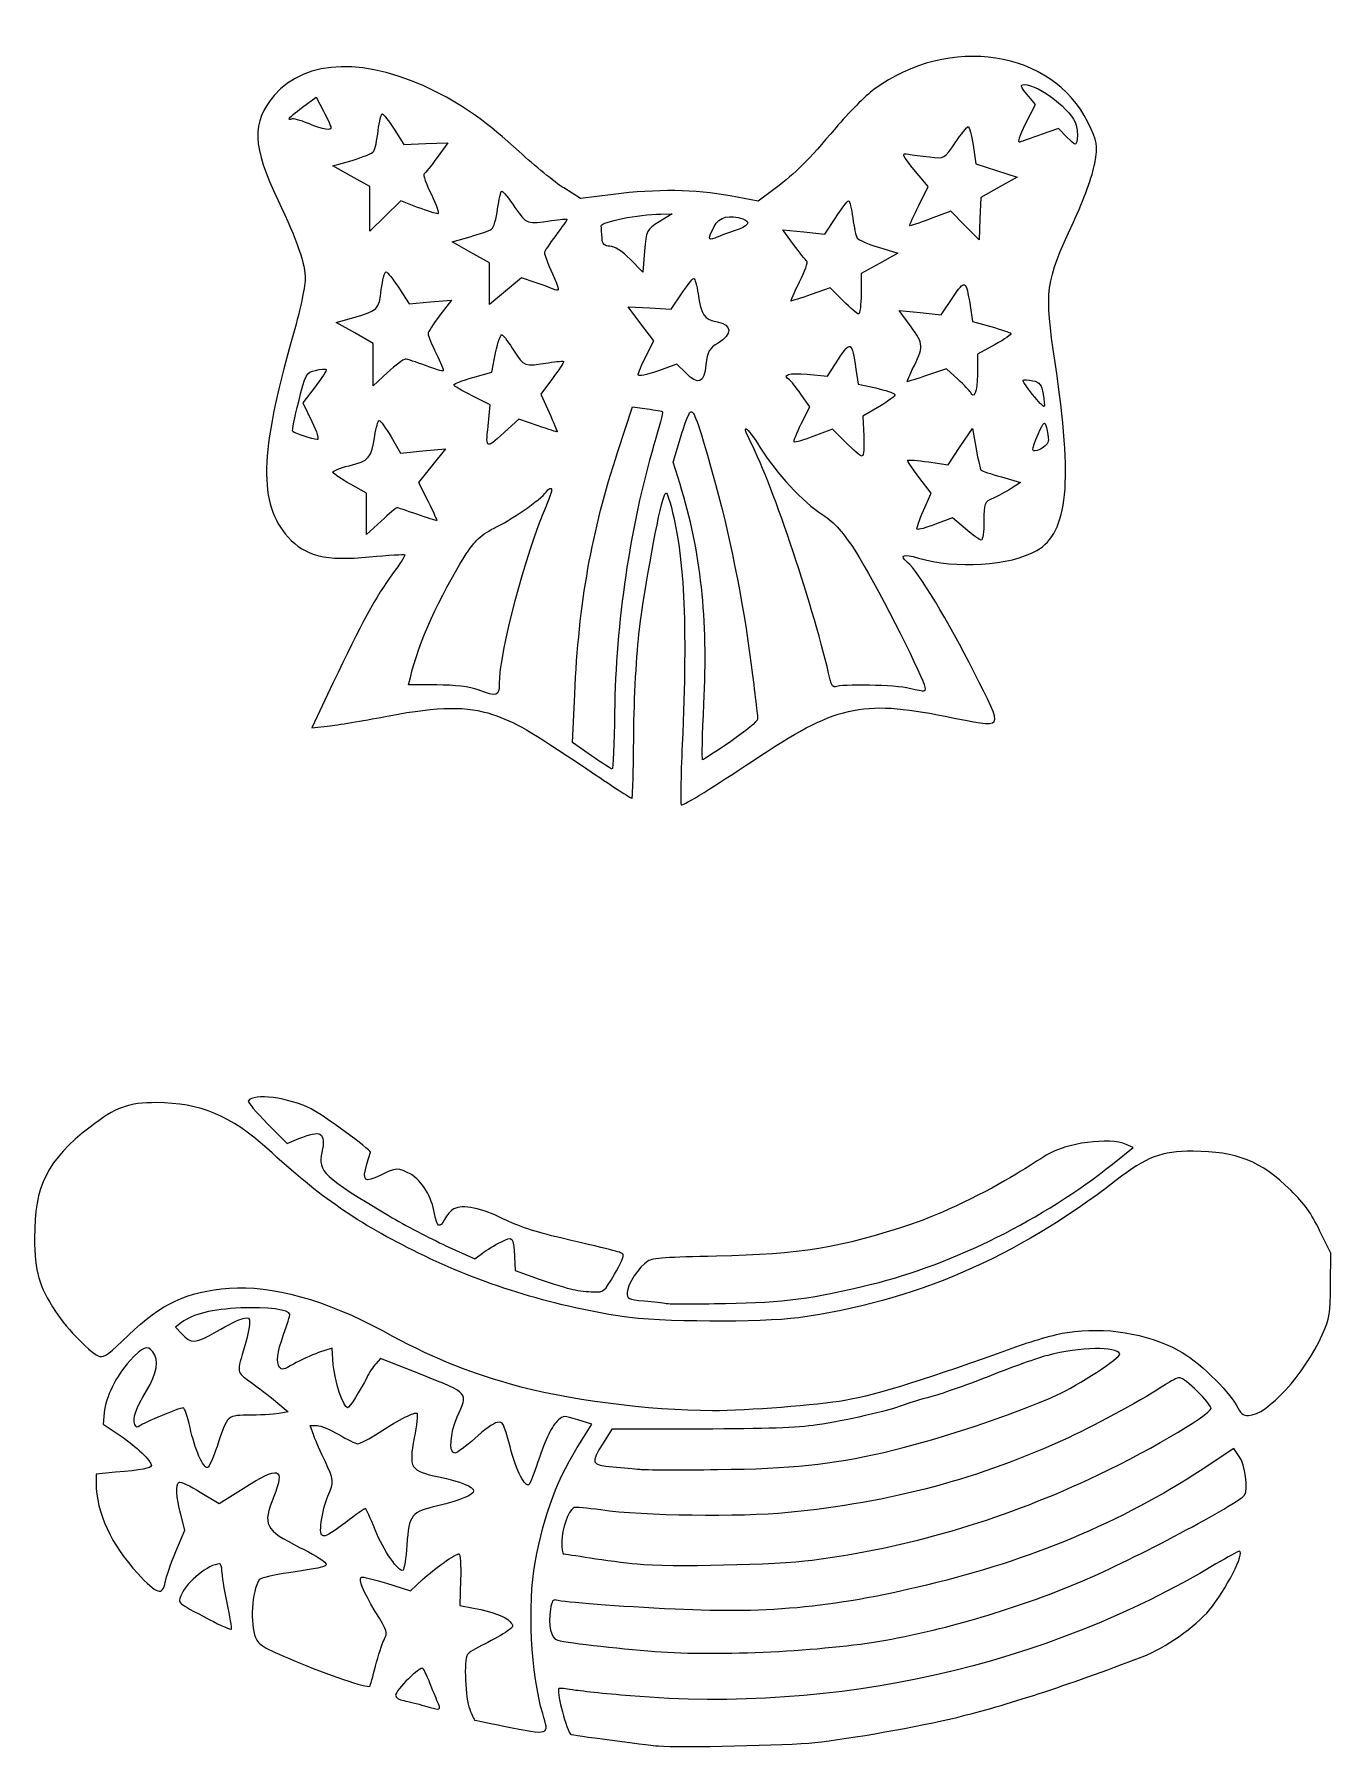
# Model space of a CAD drawing. Header units: centimetres. Extents: x -9.3 to 9, y -10.8 to 13.4.
import ezdxf

# ---------------------------------------------------------------- set-up
doc = ezdxf.new("R2010")
doc.units = ezdxf.units.CM
doc.header["$MEASUREMENT"] = 0
doc.layers.add('Layer 1', color=7, linetype='Continuous')

msp = doc.modelspace()

# ---------------------------------------------------------------- linework, layer by layer
at = {"layer": 'Layer 1'}
for points, knots in [([(-0.17259, 3.37224), (-0.0946, 5.1069), (-0.1437, 6.08155), (-0.34453, 6.78505), (-0.34453, 6.78505), (-0.39189, 6.95096), (-0.40015, 6.95836), (-0.43475, 6.86595), (-0.43475, 6.86595), (-0.50252, 6.68495), (-0.70034, 5.60316), (-0.77614, 4.99904), (-0.77614, 4.99904), (-0.81783, 4.66679), (-0.85313, 4.01867), (-0.85727, 3.50934), (-0.85727, 3.50934), (-0.8613, 3.01347), (-0.87268, 2.6077), (-0.88255, 2.60763), (-0.88255, 2.60763), (-0.89242, 2.60755), (-1.18006, 2.7958), (-1.52174, 3.02593), (-1.52174, 3.02593), (-2.33776, 3.57555), (-2.52937, 3.68633), (-2.85198, 3.79501), (-2.85198, 3.79501), (-3.21116, 3.91601), (-3.60905, 3.91083), (-4.31165, 3.77602), (-4.31165, 3.77602), (-4.62554, 3.71579), (-5.00033, 3.65278), (-5.14453, 3.63599), (-5.14453, 3.63599), (-5.14453, 3.63599), (-5.40671, 3.60546), (-5.40671, 3.60546), (-5.40671, 3.60546), (-5.40671, 3.60546), (-5.10784, 4.23648), (-5.10784, 4.23648), (-5.10784, 4.23648), (-4.71138, 5.07354), (-4.49432, 5.47155), (-4.26505, 5.78191), (-4.26505, 5.78191), (-4.16066, 5.92322), (-4.08222, 6.04516), (-4.09073, 6.0529), (-4.09073, 6.0529), (-4.09924, 6.06064), (-4.32441, 6.04654), (-4.59111, 6.02157), (-4.59111, 6.02157), (-5.21484, 5.96317), (-5.4973, 6.03216), (-5.74161, 6.30258), (-5.74161, 6.30258), (-6.16199, 6.76789), (-6.1466, 7.49457), (-5.6821, 9.11345), (-5.6821, 9.11345), (-5.58124, 9.46496), (-5.49872, 9.8367), (-5.49872, 9.93953), (-5.49872, 9.93953), (-5.49872, 10.16819), (-5.60645, 10.48256), (-5.88278, 11.06029), (-5.88278, 11.06029), (-6.24869, 11.82531), (-6.26073, 12.16469), (-5.93541, 12.54475), (-5.93541, 12.54475), (-5.48914, 13.06612), (-4.62371, 13.086), (-3.65412, 12.59714), (-3.65412, 12.59714), (-3.24483, 12.39078), (-2.92221, 12.15874), (-2.47643, 11.75012), (-2.47643, 11.75012), (-2.25805, 11.54994), (-1.97402, 11.31855), (-1.84525, 11.23592), (-1.84525, 11.23592), (-1.84525, 11.23592), (-1.61112, 11.08568), (-1.61112, 11.08568), (-1.61112, 11.08568), (-1.61112, 11.08568), (-1.14655, 11.14506), (-1.14655, 11.14506), (-1.14655, 11.14506), (-0.53708, 11.22296), (0.01285, 11.21593), (0.50353, 11.12399), (0.50353, 11.12399), (0.50353, 11.12399), (0.90167, 11.04939), (0.90167, 11.04939), (0.90167, 11.04939), (0.90167, 11.04939), (1.14022, 11.2295), (1.14022, 11.2295), (1.14022, 11.2295), (1.44103, 11.45662), (1.5979, 11.61376), (1.99744, 12.08822), (1.99744, 12.08822), (2.17325, 12.297), (2.41567, 12.54017), (2.53614, 12.62861), (2.53614, 12.62861), (3.59878, 13.40866), (5.0547, 13.18571), (5.55667, 12.16607), (5.55667, 12.16607), (5.69917, 11.8766), (5.70243, 11.85723), (5.65509, 11.58086), (5.65509, 11.58086), (5.62668, 11.41498), (5.50001, 11.06722), (5.35326, 10.75216), (5.35326, 10.75216), (4.95622, 9.89979), (4.9422, 9.79216), (5.09513, 8.77112), (5.09513, 8.77112), (5.35011, 7.06881), (5.28216, 6.37256), (4.83565, 6.11249), (4.83565, 6.11249), (4.46605, 5.89721), (3.68213, 5.84745), (3.16455, 6.00642), (3.16455, 6.00642), (2.94971, 6.07241), (2.8878, 6.04696), (3.01213, 5.94378), (3.01213, 5.94378), (3.15787, 5.82282), (3.59794, 5.09544), (3.94645, 4.39943), (3.94645, 4.39943), (4.37877, 3.53606), (4.41828, 3.59735), (3.54121, 3.77086), (3.54121, 3.77086), (2.35251, 4.00601), (1.99338, 3.92308), (0.83255, 3.14538), (0.83255, 3.14538), (0.28746, 2.7802), (-0.13992, 2.5162), (-0.18603, 2.5162), (-0.18603, 2.5162), (-0.19982, 2.5162), (-0.19378, 2.90142), (-0.17261, 3.37226), (-0.17261, 3.37226), (-0.17261, 3.37226), (-0.17259, 3.37224), (-0.17259, 3.37224)], [0, 0, 0, 0, 0.02325581, 0.02325581, 0.02325581, 0.02325581, 0.04651163, 0.04651163, 0.04651163, 0.04651163, 0.06976744, 0.06976744, 0.06976744, 0.06976744, 0.09302326, 0.09302326, 0.09302326, 0.09302326, 0.11627907, 0.11627907, 0.11627907, 0.11627907, 0.13953488, 0.13953488, 0.13953488, 0.13953488, 0.1627907, 0.1627907, 0.1627907, 0.1627907, 0.18604651, 0.18604651, 0.18604651, 0.18604651, 0.20930233, 0.20930233, 0.20930233, 0.20930233, 0.23255814, 0.23255814, 0.23255814, 0.23255814, 0.25581395, 0.25581395, 0.25581395, 0.25581395, 0.27906977, 0.27906977, 0.27906977, 0.27906977, 0.30232558, 0.30232558, 0.30232558, 0.30232558, 0.3255814, 0.3255814, 0.3255814, 0.3255814, 0.34883721, 0.34883721, 0.34883721, 0.34883721, 0.37209302, 0.37209302, 0.37209302, 0.37209302, 0.39534884, 0.39534884, 0.39534884, 0.39534884, 0.41860465, 0.41860465, 0.41860465, 0.41860465, 0.44186047, 0.44186047, 0.44186047, 0.44186047, 0.46511628, 0.46511628, 0.46511628, 0.46511628, 0.48837209, 0.48837209, 0.48837209, 0.48837209, 0.51162791, 0.51162791, 0.51162791, 0.51162791, 0.53488372, 0.53488372, 0.53488372, 0.53488372, 0.55813953, 0.55813953, 0.55813953, 0.55813953, 0.58139535, 0.58139535, 0.58139535, 0.58139535, 0.60465116, 0.60465116, 0.60465116, 0.60465116, 0.62790698, 0.62790698, 0.62790698, 0.62790698, 0.65116279, 0.65116279, 0.65116279, 0.65116279, 0.6744186, 0.6744186, 0.6744186, 0.6744186, 0.69767442, 0.69767442, 0.69767442, 0.69767442, 0.72093023, 0.72093023, 0.72093023, 0.72093023, 0.74418605, 0.74418605, 0.74418605, 0.74418605, 0.76744186, 0.76744186, 0.76744186, 0.76744186, 0.79069767, 0.79069767, 0.79069767, 0.79069767, 0.81395349, 0.81395349, 0.81395349, 0.81395349, 0.8372093, 0.8372093, 0.8372093, 0.8372093, 0.86046512, 0.86046512, 0.86046512, 0.86046512, 0.88372093, 0.88372093, 0.88372093, 0.88372093, 0.90697674, 0.90697674, 0.90697674, 0.90697674, 0.93023256, 0.93023256, 0.93023256, 0.93023256, 0.95348837, 0.95348837, 0.95348837, 0.95348837, 1, 1, 1, 1]), ([(5.39474, 12.12543), (5.34415, 12.32701), (4.86672, 12.69754), (4.65757, 12.69754), (4.65757, 12.69754), (4.59826, 12.69754), (4.607, 12.66927), (4.70071, 12.55789), (4.70071, 12.55789), (4.70071, 12.55789), (4.81821, 12.41824), (4.81821, 12.41824), (4.81821, 12.41824), (4.81821, 12.41824), (4.67806, 12.14061), (4.67806, 12.14061), (4.67806, 12.14061), (4.59438, 11.97484), (4.56247, 11.87182), (4.59886, 11.88492), (4.59886, 11.88492), (4.63238, 11.89699), (4.76812, 11.94516), (4.9005, 11.99198), (4.9005, 11.99198), (4.9005, 11.99198), (5.14119, 12.0771), (5.14119, 12.0771), (5.14119, 12.0771), (5.14119, 12.0771), (5.26575, 11.95192), (5.26575, 11.95192), (5.26575, 11.95192), (5.38671, 11.83036), (5.39074, 11.82956), (5.4055, 11.92436), (5.4055, 11.92436), (5.41386, 11.97805), (5.40902, 12.06852), (5.39474, 12.12542), (5.39474, 12.12542), (5.39474, 12.12542), (5.39474, 12.12543), (5.39474, 12.12543)], [0, 0, 0, 0, 0.08333333, 0.08333333, 0.08333333, 0.08333333, 0.16666667, 0.16666667, 0.16666667, 0.16666667, 0.25, 0.25, 0.25, 0.25, 0.33333333, 0.33333333, 0.33333333, 0.33333333, 0.41666667, 0.41666667, 0.41666667, 0.41666667, 0.5, 0.5, 0.5, 0.5, 0.58333333, 0.58333333, 0.58333333, 0.58333333, 0.66666667, 0.66666667, 0.66666667, 0.66666667, 0.75, 0.75, 0.75, 0.75, 0.83333333, 0.83333333, 0.83333333, 0.83333333, 1, 1, 1, 1]), ([(-5.13553, 12.09259), (-5.13666, 12.11142), (-5.18375, 12.21502), (-5.24017, 12.32279), (-5.24017, 12.32279), (-5.24017, 12.32279), (-5.34274, 12.51875), (-5.34274, 12.51875), (-5.34274, 12.51875), (-5.34274, 12.51875), (-5.53487, 12.37957), (-5.53487, 12.37957), (-5.53487, 12.37957), (-5.64054, 12.30302), (-5.727, 12.22904), (-5.727, 12.21516), (-5.727, 12.21516), (-5.727, 12.20128), (-5.71159, 12.19917), (-5.69276, 12.21047), (-5.69276, 12.21047), (-5.67393, 12.22177), (-5.56606, 12.19331), (-5.45306, 12.14723), (-5.45306, 12.14723), (-5.22939, 12.05602), (-5.13232, 12.03931), (-5.13553, 12.09259)], [0, 0, 0, 0, 0.125, 0.125, 0.125, 0.125, 0.25, 0.25, 0.25, 0.25, 0.375, 0.375, 0.375, 0.375, 0.5, 0.5, 0.5, 0.5, 0.625, 0.625, 0.625, 0.625, 0.75, 0.75, 0.75, 0.75, 1, 1, 1, 1]), ([(-3.91057, 10.96213), (-3.77907, 10.91216), (-3.65086, 10.87128), (-3.62566, 10.87128), (-3.62566, 10.87128), (-3.60046, 10.87128), (-3.64153, 10.99349), (-3.71693, 11.14285), (-3.71693, 11.14285), (-3.79233, 11.29222), (-3.83841, 11.42407), (-3.81934, 11.43586), (-3.81934, 11.43586), (-3.80026, 11.44765), (-3.71746, 11.55087), (-3.63533, 11.66523), (-3.63533, 11.66523), (-3.63533, 11.66523), (-3.486, 11.87317), (-3.486, 11.87317), (-3.486, 11.87317), (-3.486, 11.87317), (-3.7953, 11.86303), (-3.7953, 11.86303), (-3.7953, 11.86303), (-3.7953, 11.86303), (-4.1046, 11.85289), (-4.1046, 11.85289), (-4.1046, 11.85289), (-4.1046, 11.85289), (-4.24237, 12.06728), (-4.24237, 12.06728), (-4.24237, 12.06728), (-4.31814, 12.18519), (-4.39318, 12.28278), (-4.40912, 12.28415), (-4.40912, 12.28415), (-4.42506, 12.28552), (-4.4516, 12.17859), (-4.4681, 12.04654), (-4.4681, 12.04654), (-4.4846, 11.91449), (-4.51265, 11.78367), (-4.53043, 11.75583), (-4.53043, 11.75583), (-4.54821, 11.72799), (-4.68578, 11.66967), (-4.83614, 11.62624), (-4.83614, 11.62624), (-4.83614, 11.62624), (-5.10952, 11.54727), (-5.10952, 11.54727), (-5.10952, 11.54727), (-5.10952, 11.54727), (-4.84818, 11.40332), (-4.84818, 11.40332), (-4.84818, 11.40332), (-4.84818, 11.40332), (-4.58684, 11.25937), (-4.58684, 11.25937), (-4.58684, 11.25937), (-4.58684, 11.25937), (-4.58622, 10.94149), (-4.58622, 10.94149), (-4.58622, 10.94149), (-4.58622, 10.94149), (-4.5856, 10.62361), (-4.5856, 10.62361), (-4.5856, 10.62361), (-4.5856, 10.62361), (-4.36764, 10.8383), (-4.36764, 10.8383), (-4.36764, 10.8383), (-4.36764, 10.8383), (-4.14968, 11.05299), (-4.14968, 11.05299), (-4.14968, 11.05299), (-4.14968, 11.05299), (-3.91059, 10.96214), (-3.91059, 10.96214), (-3.91059, 10.96214), (-3.91059, 10.96214), (-3.91057, 10.96213), (-3.91057, 10.96213)], [0, 0, 0, 0, 0.04545455, 0.04545455, 0.04545455, 0.04545455, 0.09090909, 0.09090909, 0.09090909, 0.09090909, 0.13636364, 0.13636364, 0.13636364, 0.13636364, 0.18181818, 0.18181818, 0.18181818, 0.18181818, 0.22727273, 0.22727273, 0.22727273, 0.22727273, 0.27272727, 0.27272727, 0.27272727, 0.27272727, 0.31818182, 0.31818182, 0.31818182, 0.31818182, 0.36363636, 0.36363636, 0.36363636, 0.36363636, 0.40909091, 0.40909091, 0.40909091, 0.40909091, 0.45454545, 0.45454545, 0.45454545, 0.45454545, 0.5, 0.5, 0.5, 0.5, 0.54545455, 0.54545455, 0.54545455, 0.54545455, 0.59090909, 0.59090909, 0.59090909, 0.59090909, 0.63636364, 0.63636364, 0.63636364, 0.63636364, 0.68181818, 0.68181818, 0.68181818, 0.68181818, 0.72727273, 0.72727273, 0.72727273, 0.72727273, 0.77272727, 0.77272727, 0.77272727, 0.77272727, 0.81818182, 0.81818182, 0.81818182, 0.81818182, 0.86363636, 0.86363636, 0.86363636, 0.86363636, 0.90909091, 0.90909091, 0.90909091, 0.90909091, 1, 1, 1, 1]), ([(4.30376, 11.2457), (4.30376, 11.2457), (4.55987, 11.39024), (4.55987, 11.39024), (4.55987, 11.39024), (4.55987, 11.39024), (4.26742, 11.4846), (4.26742, 11.4846), (4.26742, 11.4846), (4.26742, 11.4846), (3.97497, 11.57896), (3.97497, 11.57896), (3.97497, 11.57896), (3.97497, 11.57896), (3.93555, 11.84148), (3.93555, 11.84148), (3.93555, 11.84148), (3.91387, 11.98587), (3.88305, 12.10347), (3.86707, 12.10283), (3.86707, 12.10283), (3.85109, 12.10218), (3.76915, 12.00013), (3.685, 11.87606), (3.685, 11.87606), (3.53216, 11.65071), (3.53175, 11.65049), (3.31975, 11.67462), (3.31975, 11.67462), (3.20302, 11.68791), (3.07156, 11.70585), (3.02762, 11.71449), (3.02762, 11.71449), (2.91453, 11.73674), (2.92526, 11.70983), (3.12466, 11.47116), (3.12466, 11.47116), (3.12466, 11.47116), (3.3016, 11.25937), (3.3016, 11.25937), (3.3016, 11.25937), (3.3016, 11.25937), (3.17032, 10.98867), (3.17032, 10.98867), (3.17032, 10.98867), (3.09811, 10.83978), (3.03904, 10.71155), (3.03904, 10.70371), (3.03904, 10.70371), (3.03904, 10.69587), (3.17012, 10.73879), (3.33033, 10.79909), (3.33033, 10.79909), (3.33033, 10.79909), (3.62162, 10.90873), (3.62162, 10.90873), (3.62162, 10.90873), (3.62162, 10.90873), (3.82113, 10.70513), (3.82113, 10.70513), (3.82113, 10.70513), (3.82113, 10.70513), (4.02064, 10.50153), (4.02064, 10.50153), (4.02064, 10.50153), (4.02064, 10.50153), (4.03416, 10.80135), (4.03416, 10.80135), (4.03416, 10.80135), (4.03416, 10.80135), (4.04768, 11.10117), (4.04768, 11.10117), (4.04768, 11.10117), (4.04768, 11.10117), (4.30379, 11.24571), (4.30379, 11.24571), (4.30379, 11.24571), (4.30379, 11.24571), (4.30376, 11.2457), (4.30376, 11.2457)], [0, 0, 0, 0, 0.04761905, 0.04761905, 0.04761905, 0.04761905, 0.0952381, 0.0952381, 0.0952381, 0.0952381, 0.14285714, 0.14285714, 0.14285714, 0.14285714, 0.19047619, 0.19047619, 0.19047619, 0.19047619, 0.23809524, 0.23809524, 0.23809524, 0.23809524, 0.28571429, 0.28571429, 0.28571429, 0.28571429, 0.33333333, 0.33333333, 0.33333333, 0.33333333, 0.38095238, 0.38095238, 0.38095238, 0.38095238, 0.42857143, 0.42857143, 0.42857143, 0.42857143, 0.47619048, 0.47619048, 0.47619048, 0.47619048, 0.52380952, 0.52380952, 0.52380952, 0.52380952, 0.57142857, 0.57142857, 0.57142857, 0.57142857, 0.61904762, 0.61904762, 0.61904762, 0.61904762, 0.66666667, 0.66666667, 0.66666667, 0.66666667, 0.71428571, 0.71428571, 0.71428571, 0.71428571, 0.76190476, 0.76190476, 0.76190476, 0.76190476, 0.80952381, 0.80952381, 0.80952381, 0.80952381, 0.85714286, 0.85714286, 0.85714286, 0.85714286, 0.9047619, 0.9047619, 0.9047619, 0.9047619, 1, 1, 1, 1]), ([(-2.24812, 9.89962), (-2.14007, 9.8618), (-2.01591, 9.81628), (-1.9722, 9.79847), (-1.9722, 9.79847), (-1.90363, 9.77053), (-1.90833, 9.80137), (-2.00644, 10.02322), (-2.00644, 10.02322), (-2.06898, 10.16464), (-2.12016, 10.29736), (-2.12016, 10.31814), (-2.12016, 10.31814), (-2.12016, 10.33892), (-2.04825, 10.4501), (-1.96036, 10.56521), (-1.96036, 10.56521), (-1.87247, 10.68031), (-1.80056, 10.78274), (-1.80056, 10.79282), (-1.80056, 10.79282), (-1.80056, 10.8029), (-1.89815, 10.79508), (-2.01743, 10.77545), (-2.01743, 10.77545), (-2.36166, 10.71879), (-2.3717, 10.72242), (-2.53533, 10.9625), (-2.53533, 10.9625), (-2.62087, 11.08801), (-2.7039, 11.19073), (-2.71984, 11.19078), (-2.71984, 11.19078), (-2.73578, 11.19083), (-2.7629, 11.07819), (-2.78011, 10.94048), (-2.78011, 10.94048), (-2.79732, 10.80277), (-2.83564, 10.67436), (-2.86527, 10.65513), (-2.86527, 10.65513), (-2.8949, 10.6359), (-3.03214, 10.58751), (-3.17025, 10.54759), (-3.17025, 10.54759), (-3.17025, 10.54759), (-3.42136, 10.47501), (-3.42136, 10.47501), (-3.42136, 10.47501), (-3.42136, 10.47501), (-3.15884, 10.32636), (-3.15884, 10.32636), (-3.15884, 10.32636), (-3.15884, 10.32636), (-2.89632, 10.17771), (-2.89632, 10.17771), (-2.89632, 10.17771), (-2.89632, 10.17771), (-2.89632, 9.88259), (-2.89632, 9.88259), (-2.89632, 9.88259), (-2.89632, 9.88259), (-2.89632, 9.58746), (-2.89632, 9.58746), (-2.89632, 9.58746), (-2.89632, 9.58746), (-2.67045, 9.77792), (-2.67045, 9.77792), (-2.67045, 9.77792), (-2.67045, 9.77792), (-2.44458, 9.96838), (-2.44458, 9.96838), (-2.44458, 9.96838), (-2.44458, 9.96838), (-2.24813, 9.89961), (-2.24813, 9.89961), (-2.24813, 9.89961), (-2.24813, 9.89961), (-2.24812, 9.89962), (-2.24812, 9.89962)], [0, 0, 0, 0, 0.04761905, 0.04761905, 0.04761905, 0.04761905, 0.0952381, 0.0952381, 0.0952381, 0.0952381, 0.14285714, 0.14285714, 0.14285714, 0.14285714, 0.19047619, 0.19047619, 0.19047619, 0.19047619, 0.23809524, 0.23809524, 0.23809524, 0.23809524, 0.28571429, 0.28571429, 0.28571429, 0.28571429, 0.33333333, 0.33333333, 0.33333333, 0.33333333, 0.38095238, 0.38095238, 0.38095238, 0.38095238, 0.42857143, 0.42857143, 0.42857143, 0.42857143, 0.47619048, 0.47619048, 0.47619048, 0.47619048, 0.52380952, 0.52380952, 0.52380952, 0.52380952, 0.57142857, 0.57142857, 0.57142857, 0.57142857, 0.61904762, 0.61904762, 0.61904762, 0.61904762, 0.66666667, 0.66666667, 0.66666667, 0.66666667, 0.71428571, 0.71428571, 0.71428571, 0.71428571, 0.76190476, 0.76190476, 0.76190476, 0.76190476, 0.80952381, 0.80952381, 0.80952381, 0.80952381, 0.85714286, 0.85714286, 0.85714286, 0.85714286, 0.9047619, 0.9047619, 0.9047619, 0.9047619, 1, 1, 1, 1]), ([(2.35416, 9.74179), (2.35416, 9.74179), (2.35416, 10.02764), (2.35416, 10.02764), (2.35416, 10.02764), (2.35416, 10.02764), (2.6127, 10.17086), (2.6127, 10.17086), (2.6127, 10.17086), (2.6127, 10.17086), (2.87123, 10.31408), (2.87123, 10.31408), (2.87123, 10.31408), (2.87123, 10.31408), (2.60128, 10.39741), (2.60128, 10.39741), (2.60128, 10.39741), (2.45281, 10.44324), (2.31678, 10.50167), (2.299, 10.52725), (2.299, 10.52725), (2.28122, 10.55283), (2.25317, 10.6818), (2.23667, 10.81385), (2.23667, 10.81385), (2.22017, 10.9459), (2.19363, 11.05357), (2.17769, 11.05312), (2.17769, 11.05312), (2.16175, 11.05266), (2.08003, 10.9473), (1.99609, 10.81897), (1.99609, 10.81897), (1.99609, 10.81897), (1.84347, 10.58564), (1.84347, 10.58564), (1.84347, 10.58564), (1.84347, 10.58564), (1.54689, 10.61603), (1.54689, 10.61603), (1.54689, 10.61603), (1.54689, 10.61603), (1.25031, 10.64642), (1.25031, 10.64642), (1.25031, 10.64642), (1.25031, 10.64642), (1.40176, 10.43552), (1.40176, 10.43552), (1.40176, 10.43552), (1.48506, 10.31953), (1.56882, 10.21498), (1.5879, 10.20319), (1.5879, 10.20319), (1.60698, 10.1914), (1.56089, 10.05955), (1.48549, 9.91018), (1.48549, 9.91018), (1.41009, 9.76081), (1.35575, 9.63861), (1.36474, 9.63861), (1.36474, 9.63861), (1.37373, 9.63861), (1.50171, 9.68011), (1.64916, 9.73084), (1.64916, 9.73084), (1.64916, 9.73084), (1.91724, 9.82307), (1.91724, 9.82307), (1.91724, 9.82307), (1.91724, 9.82307), (2.10079, 9.63952), (2.10079, 9.63952), (2.10079, 9.63952), (2.20174, 9.53857), (2.30005, 9.45597), (2.31925, 9.45597), (2.31925, 9.45597), (2.33845, 9.45597), (2.35416, 9.5846), (2.35416, 9.74182), (2.35416, 9.74182), (2.35416, 9.74182), (2.35416, 9.74179), (2.35416, 9.74179)], [0, 0, 0, 0, 0.04545455, 0.04545455, 0.04545455, 0.04545455, 0.09090909, 0.09090909, 0.09090909, 0.09090909, 0.13636364, 0.13636364, 0.13636364, 0.13636364, 0.18181818, 0.18181818, 0.18181818, 0.18181818, 0.22727273, 0.22727273, 0.22727273, 0.22727273, 0.27272727, 0.27272727, 0.27272727, 0.27272727, 0.31818182, 0.31818182, 0.31818182, 0.31818182, 0.36363636, 0.36363636, 0.36363636, 0.36363636, 0.40909091, 0.40909091, 0.40909091, 0.40909091, 0.45454545, 0.45454545, 0.45454545, 0.45454545, 0.5, 0.5, 0.5, 0.5, 0.54545455, 0.54545455, 0.54545455, 0.54545455, 0.59090909, 0.59090909, 0.59090909, 0.59090909, 0.63636364, 0.63636364, 0.63636364, 0.63636364, 0.68181818, 0.68181818, 0.68181818, 0.68181818, 0.72727273, 0.72727273, 0.72727273, 0.72727273, 0.77272727, 0.77272727, 0.77272727, 0.77272727, 0.81818182, 0.81818182, 0.81818182, 0.81818182, 0.86363636, 0.86363636, 0.86363636, 0.86363636, 0.90909091, 0.90909091, 0.90909091, 0.90909091, 1, 1, 1, 1]), ([(-0.49935, 10.75657), (-0.49935, 10.75657), (-0.31673, 10.86844), (-0.31673, 10.86844), (-0.31673, 10.86844), (-0.31673, 10.86844), (-0.47653, 10.867), (-0.47653, 10.867), (-0.47653, 10.867), (-0.7907, 10.86417), (-1.3213, 10.75874), (-1.31661, 10.70008), (-1.31661, 10.70008), (-1.3141, 10.66869), (-1.30896, 10.59165), (-1.3052, 10.52887), (-1.3052, 10.52887), (-1.3, 10.44223), (-1.27308, 10.41473), (-1.19348, 10.41473), (-1.19348, 10.41473), (-1.13097, 10.41473), (-1.01571, 10.3399), (-0.90813, 10.22947), (-0.90813, 10.22947), (-0.90813, 10.22947), (-0.72765, 10.04421), (-0.72765, 10.04421), (-0.72765, 10.04421), (-0.72765, 10.04421), (-0.70482, 10.34446), (-0.70482, 10.34446), (-0.70482, 10.34446), (-0.68259, 10.63684), (-0.6772, 10.64764), (-0.49937, 10.75658), (-0.49937, 10.75658), (-0.49937, 10.75658), (-0.49935, 10.75657), (-0.49935, 10.75657)], [0, 0, 0, 0, 0.09090909, 0.09090909, 0.09090909, 0.09090909, 0.18181818, 0.18181818, 0.18181818, 0.18181818, 0.27272727, 0.27272727, 0.27272727, 0.27272727, 0.36363636, 0.36363636, 0.36363636, 0.36363636, 0.45454545, 0.45454545, 0.45454545, 0.45454545, 0.54545455, 0.54545455, 0.54545455, 0.54545455, 0.63636364, 0.63636364, 0.63636364, 0.63636364, 0.72727273, 0.72727273, 0.72727273, 0.72727273, 0.81818182, 0.81818182, 0.81818182, 0.81818182, 1, 1, 1, 1]), ([(0.56216, 10.6293), (0.76667, 10.70091), (0.80359, 10.75202), (0.68398, 10.79792), (0.68398, 10.79792), (0.50275, 10.86747), (0.34821, 10.82674), (0.27798, 10.69093), (0.27798, 10.69093), (0.18843, 10.51776), (0.19026, 10.48891), (0.28822, 10.52881), (0.28822, 10.52881), (0.33216, 10.54671), (0.45544, 10.59193), (0.56216, 10.6293)], [0, 0, 0, 0, 0.2, 0.2, 0.2, 0.2, 0.4, 0.4, 0.4, 0.4, 0.6, 0.6, 0.6, 0.6, 1, 1, 1, 1]), ([(-4.08488, 8.81675), (-4.05948, 8.81675), (-3.93183, 8.77615), (-3.80123, 8.72652), (-3.80123, 8.72652), (-3.67062, 8.67689), (-3.55682, 8.64323), (-3.54834, 8.65172), (-3.54834, 8.65172), (-3.53986, 8.6602), (-3.58486, 8.77056), (-3.64835, 8.89696), (-3.64835, 8.89696), (-3.71184, 9.02336), (-3.76378, 9.1479), (-3.76378, 9.17372), (-3.76378, 9.17372), (-3.76378, 9.19954), (-3.68958, 9.31788), (-3.59888, 9.43669), (-3.59888, 9.43669), (-3.59888, 9.43669), (-3.43398, 9.65272), (-3.43398, 9.65272), (-3.43398, 9.65272), (-3.43398, 9.65272), (-3.7324, 9.62485), (-3.7324, 9.62485), (-3.7324, 9.62485), (-3.7324, 9.62485), (-4.03082, 9.59698), (-4.03082, 9.59698), (-4.03082, 9.59698), (-4.03082, 9.59698), (-4.176, 9.82322), (-4.176, 9.82322), (-4.176, 9.82322), (-4.25585, 9.94765), (-4.33721, 10.04946), (-4.35681, 10.04946), (-4.35681, 10.04946), (-4.37641, 10.04946), (-4.40652, 9.93678), (-4.42373, 9.79907), (-4.42373, 9.79907), (-4.4591, 9.51595), (-4.46931, 9.50563), (-4.81133, 9.40728), (-4.81133, 9.40728), (-4.81133, 9.40728), (-5.05989, 9.33581), (-5.05989, 9.33581), (-5.05989, 9.33581), (-5.05989, 9.33581), (-4.79991, 9.18707), (-4.79991, 9.18707), (-4.79991, 9.18707), (-4.79991, 9.18707), (-4.53993, 9.03833), (-4.53993, 9.03833), (-4.53993, 9.03833), (-4.53993, 9.03833), (-4.53993, 8.7391), (-4.53993, 8.7391), (-4.53993, 8.7391), (-4.53993, 8.7391), (-4.53993, 8.43987), (-4.53993, 8.43987), (-4.53993, 8.43987), (-4.53993, 8.43987), (-4.3355, 8.62831), (-4.3355, 8.62831), (-4.3355, 8.62831), (-4.22306, 8.73195), (-4.11028, 8.81675), (-4.08488, 8.81675)], [0, 0, 0, 0, 0.05, 0.05, 0.05, 0.05, 0.1, 0.1, 0.1, 0.1, 0.15, 0.15, 0.15, 0.15, 0.2, 0.2, 0.2, 0.2, 0.25, 0.25, 0.25, 0.25, 0.3, 0.3, 0.3, 0.3, 0.35, 0.35, 0.35, 0.35, 0.4, 0.4, 0.4, 0.4, 0.45, 0.45, 0.45, 0.45, 0.5, 0.5, 0.5, 0.5, 0.55, 0.55, 0.55, 0.55, 0.6, 0.6, 0.6, 0.6, 0.65, 0.65, 0.65, 0.65, 0.7, 0.7, 0.7, 0.7, 0.75, 0.75, 0.75, 0.75, 0.8, 0.8, 0.8, 0.8, 0.85, 0.85, 0.85, 0.85, 0.9, 0.9, 0.9, 0.9, 1, 1, 1, 1]), ([(0.16266, 8.73804), (0.18209, 8.92293), (0.20759, 8.96868), (0.33387, 9.04515), (0.33387, 9.04515), (0.53868, 9.16918), (0.53294, 9.30533), (0.32122, 9.34505), (0.32122, 9.34505), (0.13632, 9.37974), (0.09526, 9.44009), (0.05156, 9.7413), (0.05156, 9.7413), (0.03426, 9.86058), (0.00595, 9.95705), (-0.01135, 9.95568), (-0.01135, 9.95568), (-0.02864, 9.95431), (-0.10669, 9.85672), (-0.18479, 9.73881), (-0.18479, 9.73881), (-0.18479, 9.73881), (-0.32678, 9.52443), (-0.32678, 9.52443), (-0.32678, 9.52443), (-0.32678, 9.52443), (-0.63246, 9.5401), (-0.63246, 9.5401), (-0.63246, 9.5401), (-0.63246, 9.5401), (-0.93814, 9.55577), (-0.93814, 9.55577), (-0.93814, 9.55577), (-0.93814, 9.55577), (-0.7562, 9.31538), (-0.7562, 9.31538), (-0.7562, 9.31538), (-0.7562, 9.31538), (-0.57426, 9.07499), (-0.57426, 9.07499), (-0.57426, 9.07499), (-0.57426, 9.07499), (-0.68519, 8.85607), (-0.68519, 8.85607), (-0.68519, 8.85607), (-0.7462, 8.73566), (-0.79612, 8.61732), (-0.79612, 8.59308), (-0.79612, 8.59308), (-0.79612, 8.56884), (-0.67324, 8.59376), (-0.52305, 8.64846), (-0.52305, 8.64846), (-0.52305, 8.64846), (-0.24998, 8.74791), (-0.24998, 8.74791), (-0.24998, 8.74791), (-0.24998, 8.74791), (-0.12356, 8.62142), (-0.12356, 8.62142), (-0.12356, 8.62142), (0.05489, 8.44287), (0.13507, 8.47553), (0.16266, 8.73802), (0.16266, 8.73802), (0.16266, 8.73802), (0.16266, 8.73804), (0.16266, 8.73804)], [0, 0, 0, 0, 0.05555556, 0.05555556, 0.05555556, 0.05555556, 0.11111111, 0.11111111, 0.11111111, 0.11111111, 0.16666667, 0.16666667, 0.16666667, 0.16666667, 0.22222222, 0.22222222, 0.22222222, 0.22222222, 0.27777778, 0.27777778, 0.27777778, 0.27777778, 0.33333333, 0.33333333, 0.33333333, 0.33333333, 0.38888889, 0.38888889, 0.38888889, 0.38888889, 0.44444444, 0.44444444, 0.44444444, 0.44444444, 0.5, 0.5, 0.5, 0.5, 0.55555556, 0.55555556, 0.55555556, 0.55555556, 0.61111111, 0.61111111, 0.61111111, 0.61111111, 0.66666667, 0.66666667, 0.66666667, 0.66666667, 0.72222222, 0.72222222, 0.72222222, 0.72222222, 0.77777778, 0.77777778, 0.77777778, 0.77777778, 0.83333333, 0.83333333, 0.83333333, 0.83333333, 0.88888889, 0.88888889, 0.88888889, 0.88888889, 1, 1, 1, 1]), ([(3.99779, 8.60149), (3.99779, 8.60149), (3.99779, 8.88844), (3.99779, 8.88844), (3.99779, 8.88844), (3.99779, 8.88844), (4.24613, 9.02278), (4.24613, 9.02278), (4.24613, 9.02278), (4.38272, 9.09666), (4.48383, 9.16785), (4.47084, 9.18098), (4.47084, 9.18098), (4.45785, 9.1941), (4.33089, 9.23726), (4.18872, 9.27689), (4.18872, 9.27689), (4.18872, 9.27689), (3.93023, 9.34894), (3.93023, 9.34894), (3.93023, 9.34894), (3.93023, 9.34894), (3.8942, 9.57365), (3.8942, 9.57365), (3.8942, 9.57365), (3.83481, 9.94408), (3.82494, 9.94862), (3.64854, 9.68668), (3.64854, 9.68668), (3.64854, 9.68668), (3.48536, 9.44438), (3.48536, 9.44438), (3.48536, 9.44438), (3.48536, 9.44438), (3.18849, 9.4748), (3.18849, 9.4748), (3.18849, 9.4748), (3.18849, 9.4748), (2.89162, 9.50522), (2.89162, 9.50522), (2.89162, 9.50522), (2.89162, 9.50522), (3.05995, 9.27591), (3.05995, 9.27591), (3.05995, 9.27591), (3.24151, 9.02857), (3.24251, 8.99468), (3.07788, 8.66839), (3.07788, 8.66839), (3.03037, 8.57422), (2.99897, 8.49718), (3.00811, 8.49718), (3.00811, 8.49718), (3.01724, 8.49718), (3.14485, 8.53851), (3.29167, 8.58902), (3.29167, 8.58902), (3.29167, 8.58902), (3.55862, 8.68086), (3.55862, 8.68086), (3.55862, 8.68086), (3.55862, 8.68086), (3.72051, 8.53195), (3.72051, 8.53195), (3.72051, 8.53195), (3.80955, 8.45005), (3.88953, 8.36763), (3.89825, 8.34879), (3.89825, 8.34879), (3.95089, 8.23507), (3.9978, 8.35415), (3.9978, 8.6015), (3.9978, 8.6015), (3.9978, 8.6015), (3.99779, 8.60149), (3.99779, 8.60149)], [0, 0, 0, 0, 0.05, 0.05, 0.05, 0.05, 0.1, 0.1, 0.1, 0.1, 0.15, 0.15, 0.15, 0.15, 0.2, 0.2, 0.2, 0.2, 0.25, 0.25, 0.25, 0.25, 0.3, 0.3, 0.3, 0.3, 0.35, 0.35, 0.35, 0.35, 0.4, 0.4, 0.4, 0.4, 0.45, 0.45, 0.45, 0.45, 0.5, 0.5, 0.5, 0.5, 0.55, 0.55, 0.55, 0.55, 0.6, 0.6, 0.6, 0.6, 0.65, 0.65, 0.65, 0.65, 0.7, 0.7, 0.7, 0.7, 0.75, 0.75, 0.75, 0.75, 0.8, 0.8, 0.8, 0.8, 0.85, 0.85, 0.85, 0.85, 0.9, 0.9, 0.9, 0.9, 1, 1, 1, 1]), ([(-2.63194, 7.8321), (-2.63194, 7.8321), (-2.48171, 7.97078), (-2.48171, 7.97078), (-2.48171, 7.97078), (-2.48171, 7.97078), (-2.20962, 7.87546), (-2.20962, 7.87546), (-2.20962, 7.87546), (-2.05997, 7.82303), (-1.93753, 7.78482), (-1.93753, 7.79055), (-1.93753, 7.79055), (-1.93753, 7.79627), (-1.98939, 7.91822), (-2.05277, 8.06154), (-2.05277, 8.06154), (-2.05277, 8.06154), (-2.16801, 8.32213), (-2.16801, 8.32213), (-2.16801, 8.32213), (-2.16801, 8.32213), (-2.00711, 8.54132), (-2.00711, 8.54132), (-2.00711, 8.54132), (-1.91862, 8.66187), (-1.84621, 8.76991), (-1.84621, 8.7814), (-1.84621, 8.7814), (-1.84621, 8.79289), (-1.9438, 8.78622), (-2.06308, 8.76659), (-2.06308, 8.76659), (-2.4015, 8.71088), (-2.40928, 8.71353), (-2.54656, 8.93082), (-2.54656, 8.93082), (-2.61786, 9.04368), (-2.69377, 9.14688), (-2.71525, 9.16016), (-2.71525, 9.16016), (-2.73673, 9.17343), (-2.77879, 9.05982), (-2.80872, 8.90768), (-2.80872, 8.90768), (-2.80872, 8.90768), (-2.86314, 8.63106), (-2.86314, 8.63106), (-2.86314, 8.63106), (-2.86314, 8.63106), (-3.13083, 8.55663), (-3.13083, 8.55663), (-3.13083, 8.55663), (-3.27806, 8.5157), (-3.39852, 8.46931), (-3.39852, 8.45354), (-3.39852, 8.45354), (-3.39852, 8.43778), (-3.2828, 8.36812), (-3.14136, 8.29876), (-3.14136, 8.29876), (-3.14136, 8.29876), (-2.8842, 8.17264), (-2.8842, 8.17264), (-2.8842, 8.17264), (-2.8842, 8.17264), (-2.9151, 7.87108), (-2.9151, 7.87108), (-2.9151, 7.87108), (-2.94971, 7.5333), (-2.95486, 7.53401), (-2.63194, 7.83211), (-2.63194, 7.83211), (-2.63194, 7.83211), (-2.63194, 7.8321), (-2.63194, 7.8321)], [0, 0, 0, 0, 0.05, 0.05, 0.05, 0.05, 0.1, 0.1, 0.1, 0.1, 0.15, 0.15, 0.15, 0.15, 0.2, 0.2, 0.2, 0.2, 0.25, 0.25, 0.25, 0.25, 0.3, 0.3, 0.3, 0.3, 0.35, 0.35, 0.35, 0.35, 0.4, 0.4, 0.4, 0.4, 0.45, 0.45, 0.45, 0.45, 0.5, 0.5, 0.5, 0.5, 0.55, 0.55, 0.55, 0.55, 0.6, 0.6, 0.6, 0.6, 0.65, 0.65, 0.65, 0.65, 0.7, 0.7, 0.7, 0.7, 0.75, 0.75, 0.75, 0.75, 0.8, 0.8, 0.8, 0.8, 0.85, 0.85, 0.85, 0.85, 0.9, 0.9, 0.9, 0.9, 1, 1, 1, 1]), ([(2.39185, 7.72945), (2.39185, 7.72945), (2.37699, 8.01184), (2.37699, 8.01184), (2.37699, 8.01184), (2.37699, 8.01184), (2.61442, 8.14839), (2.61442, 8.14839), (2.61442, 8.14839), (2.74501, 8.22349), (2.84225, 8.30048), (2.83051, 8.31947), (2.83051, 8.31947), (2.81877, 8.33846), (2.69732, 8.37903), (2.56061, 8.40963), (2.56061, 8.40963), (2.56061, 8.40963), (2.31205, 8.46526), (2.31205, 8.46526), (2.31205, 8.46526), (2.31205, 8.46526), (2.28113, 8.67526), (2.28113, 8.67526), (2.28113, 8.67526), (2.2227, 9.07209), (2.20494, 9.08226), (2.03443, 8.81655), (2.03443, 8.81655), (2.03443, 8.81655), (1.88063, 8.57688), (1.88063, 8.57688), (1.88063, 8.57688), (1.88063, 8.57688), (1.59235, 8.6038), (1.59235, 8.6038), (1.59235, 8.6038), (1.33619, 8.62772), (1.22984, 8.59411), (1.34213, 8.52471), (1.34213, 8.52471), (1.36306, 8.51177), (1.43635, 8.42015), (1.50499, 8.3211), (1.50499, 8.3211), (1.50499, 8.3211), (1.62979, 8.14101), (1.62979, 8.14101), (1.62979, 8.14101), (1.62979, 8.14101), (1.50951, 7.90365), (1.50951, 7.90365), (1.50951, 7.90365), (1.44336, 7.7731), (1.3979, 7.65762), (1.4085, 7.64702), (1.4085, 7.64702), (1.4191, 7.63642), (1.54519, 7.67268), (1.68869, 7.7276), (1.68869, 7.7276), (1.68869, 7.7276), (1.94961, 7.82745), (1.94961, 7.82745), (1.94961, 7.82745), (1.94961, 7.82745), (2.13979, 7.63727), (2.13979, 7.63727), (2.13979, 7.63727), (2.24439, 7.53267), (2.34723, 7.44709), (2.36833, 7.44709), (2.36833, 7.44709), (2.38943, 7.44709), (2.4, 7.57416), (2.39183, 7.72948), (2.39183, 7.72948), (2.39183, 7.72948), (2.39185, 7.72945), (2.39185, 7.72945)], [0, 0, 0, 0, 0.04761905, 0.04761905, 0.04761905, 0.04761905, 0.0952381, 0.0952381, 0.0952381, 0.0952381, 0.14285714, 0.14285714, 0.14285714, 0.14285714, 0.19047619, 0.19047619, 0.19047619, 0.19047619, 0.23809524, 0.23809524, 0.23809524, 0.23809524, 0.28571429, 0.28571429, 0.28571429, 0.28571429, 0.33333333, 0.33333333, 0.33333333, 0.33333333, 0.38095238, 0.38095238, 0.38095238, 0.38095238, 0.42857143, 0.42857143, 0.42857143, 0.42857143, 0.47619048, 0.47619048, 0.47619048, 0.47619048, 0.52380952, 0.52380952, 0.52380952, 0.52380952, 0.57142857, 0.57142857, 0.57142857, 0.57142857, 0.61904762, 0.61904762, 0.61904762, 0.61904762, 0.66666667, 0.66666667, 0.66666667, 0.66666667, 0.71428571, 0.71428571, 0.71428571, 0.71428571, 0.76190476, 0.76190476, 0.76190476, 0.76190476, 0.80952381, 0.80952381, 0.80952381, 0.80952381, 0.85714286, 0.85714286, 0.85714286, 0.85714286, 0.9047619, 0.9047619, 0.9047619, 0.9047619, 1, 1, 1, 1]), ([(-5.40514, 7.93734), (-5.40514, 7.93734), (-5.53193, 8.19933), (-5.53193, 8.19933), (-5.53193, 8.19933), (-5.53193, 8.19933), (-5.35826, 8.42708), (-5.35826, 8.42708), (-5.35826, 8.42708), (-5.26274, 8.55234), (-5.19216, 8.6624), (-5.20142, 8.67165), (-5.20142, 8.67165), (-5.21067, 8.6809), (-5.27935, 8.67506), (-5.35402, 8.65865), (-5.35402, 8.65865), (-5.48193, 8.63056), (-5.49567, 8.60505), (-5.59117, 8.21857), (-5.59117, 8.21857), (-5.64692, 7.99293), (-5.68488, 7.80175), (-5.67552, 7.79374), (-5.67552, 7.79374), (-5.64684, 7.76918), (-5.38786, 7.68279), (-5.33145, 7.67896), (-5.33145, 7.67896), (-5.30052, 7.67686), (-5.33132, 7.78479), (-5.40513, 7.93735), (-5.40513, 7.93735), (-5.40513, 7.93735), (-5.40514, 7.93734), (-5.40514, 7.93734)], [0, 0, 0, 0, 0.1, 0.1, 0.1, 0.1, 0.2, 0.2, 0.2, 0.2, 0.3, 0.3, 0.3, 0.3, 0.4, 0.4, 0.4, 0.4, 0.5, 0.5, 0.5, 0.5, 0.6, 0.6, 0.6, 0.6, 0.7, 0.7, 0.7, 0.7, 0.8, 0.8, 0.8, 0.8, 1, 1, 1, 1]), ([(4.92706, 8.32403), (4.90565, 8.45597), (4.87656, 8.4931), (4.78008, 8.51164), (4.78008, 8.51164), (4.71393, 8.52435), (4.6526, 8.52765), (4.6438, 8.51898), (4.6438, 8.51898), (4.635, 8.51031), (4.69493, 8.41967), (4.77698, 8.31758), (4.77698, 8.31758), (4.85903, 8.21548), (4.93237, 8.13815), (4.93995, 8.14574), (4.93995, 8.14574), (4.94754, 8.15333), (4.94173, 8.23356), (4.92705, 8.32403), (4.92705, 8.32403), (4.92705, 8.32403), (4.92706, 8.32403), (4.92706, 8.32403)], [0, 0, 0, 0, 0.14285714, 0.14285714, 0.14285714, 0.14285714, 0.28571429, 0.28571429, 0.28571429, 0.28571429, 0.42857143, 0.42857143, 0.42857143, 0.42857143, 0.57142857, 0.57142857, 0.57142857, 0.57142857, 0.71428571, 0.71428571, 0.71428571, 0.71428571, 1, 1, 1, 1]), ([(-1.12782, 3.82198), (-1.11081, 5.09614), (-0.91208, 6.44939), (-0.57204, 7.6066), (-0.57204, 7.6066), (-0.49829, 7.85757), (-0.44312, 8.06807), (-0.44943, 8.07438), (-0.44943, 8.07438), (-0.45574, 8.08069), (-0.55374, 8.09858), (-0.6672, 8.11413), (-0.6672, 8.11413), (-0.6672, 8.11413), (-0.87349, 8.14241), (-0.87349, 8.14241), (-0.87349, 8.14241), (-0.87349, 8.14241), (-1.08206, 7.50939), (-1.08206, 7.50939), (-1.08206, 7.50939), (-1.4523, 6.38566), (-1.63386, 5.36541), (-1.6917, 4.08368), (-1.6917, 4.08368), (-1.6917, 4.08368), (-1.72271, 3.39658), (-1.72271, 3.39658), (-1.72271, 3.39658), (-1.72271, 3.39658), (-1.45346, 3.20981), (-1.45346, 3.20981), (-1.45346, 3.20981), (-1.30537, 3.10709), (-1.17394, 3.02214), (-1.16138, 3.02104), (-1.16138, 3.02104), (-1.14882, 3.01994), (-1.13373, 3.38037), (-1.12783, 3.82199), (-1.12783, 3.82199), (-1.12783, 3.82199), (-1.12782, 3.82198), (-1.12782, 3.82198)], [0, 0, 0, 0, 0.08333333, 0.08333333, 0.08333333, 0.08333333, 0.16666667, 0.16666667, 0.16666667, 0.16666667, 0.25, 0.25, 0.25, 0.25, 0.33333333, 0.33333333, 0.33333333, 0.33333333, 0.41666667, 0.41666667, 0.41666667, 0.41666667, 0.5, 0.5, 0.5, 0.5, 0.58333333, 0.58333333, 0.58333333, 0.58333333, 0.66666667, 0.66666667, 0.66666667, 0.66666667, 0.75, 0.75, 0.75, 0.75, 0.83333333, 0.83333333, 0.83333333, 0.83333333, 1, 1, 1, 1]), ([(0.51521, 3.41476), (0.72309, 3.55742), (0.89317, 3.70045), (0.89317, 3.73261), (0.89317, 3.73261), (0.89317, 3.76477), (0.85247, 4.10807), (0.80272, 4.4955), (0.80272, 4.4955), (0.68772, 5.39115), (0.48554, 6.39395), (0.25706, 7.20192), (0.25706, 7.20192), (0.04199, 7.96247), (-0.0078, 8.09916), (-0.05836, 8.06791), (-0.05836, 8.06791), (-0.07958, 8.0548), (-0.1425, 7.89058), (-0.19819, 7.70298), (-0.19819, 7.70298), (-0.19819, 7.70298), (-0.29945, 7.36189), (-0.29945, 7.36189), (-0.29945, 7.36189), (-0.29945, 7.36189), (-0.20311, 7.05065), (-0.20311, 7.05065), (-0.20311, 7.05065), (0.09163, 6.0984), (0.19411, 5.15252), (0.1336, 3.94293), (0.1336, 3.94293), (0.11193, 3.50975), (0.10389, 3.15534), (0.11573, 3.15536), (0.11573, 3.15536), (0.12757, 3.15538), (0.30735, 3.27211), (0.51522, 3.41477), (0.51522, 3.41477), (0.51522, 3.41477), (0.51521, 3.41476), (0.51521, 3.41476)], [0, 0, 0, 0, 0.08333333, 0.08333333, 0.08333333, 0.08333333, 0.16666667, 0.16666667, 0.16666667, 0.16666667, 0.25, 0.25, 0.25, 0.25, 0.33333333, 0.33333333, 0.33333333, 0.33333333, 0.41666667, 0.41666667, 0.41666667, 0.41666667, 0.5, 0.5, 0.5, 0.5, 0.58333333, 0.58333333, 0.58333333, 0.58333333, 0.66666667, 0.66666667, 0.66666667, 0.66666667, 0.75, 0.75, 0.75, 0.75, 0.83333333, 0.83333333, 0.83333333, 0.83333333, 1, 1, 1, 1]), ([(-4.20568, 6.71657), (-4.19649, 6.71657), (-4.06955, 6.67548), (-3.92357, 6.62526), (-3.92357, 6.62526), (-3.7776, 6.57504), (-3.65081, 6.53395), (-3.64183, 6.53395), (-3.64183, 6.53395), (-3.63284, 6.53395), (-3.68678, 6.65535), (-3.76168, 6.80373), (-3.76168, 6.80373), (-3.76168, 6.80373), (-3.89787, 7.07351), (-3.89787, 7.07351), (-3.89787, 7.07351), (-3.89787, 7.07351), (-3.70845, 7.31141), (-3.70845, 7.31141), (-3.70845, 7.31141), (-3.70845, 7.31141), (-3.51903, 7.54931), (-3.51903, 7.54931), (-3.51903, 7.54931), (-3.51903, 7.54931), (-3.83544, 7.51919), (-3.83544, 7.51919), (-3.83544, 7.51919), (-3.83544, 7.51919), (-4.15185, 7.48907), (-4.15185, 7.48907), (-4.15185, 7.48907), (-4.15185, 7.48907), (-4.28684, 7.71919), (-4.28684, 7.71919), (-4.28684, 7.71919), (-4.36108, 7.84575), (-4.4358, 7.94931), (-4.45287, 7.94931), (-4.45287, 7.94931), (-4.46994, 7.94931), (-4.49854, 7.85172), (-4.51642, 7.73244), (-4.51642, 7.73244), (-4.56345, 7.41877), (-4.59821, 7.37828), (-4.87814, 7.31113), (-4.87814, 7.31113), (-5.01683, 7.27786), (-5.12001, 7.23397), (-5.10742, 7.21361), (-5.10742, 7.21361), (-5.09483, 7.19324), (-4.98256, 7.11931), (-4.85793, 7.04931), (-4.85793, 7.04931), (-4.85793, 7.04931), (-4.63133, 6.92204), (-4.63133, 6.92204), (-4.63133, 6.92204), (-4.63133, 6.92204), (-4.63128, 6.63087), (-4.63128, 6.63087), (-4.63128, 6.63087), (-4.63128, 6.63087), (-4.63123, 6.3397), (-4.63123, 6.3397), (-4.63123, 6.3397), (-4.63123, 6.3397), (-4.4268, 6.52814), (-4.4268, 6.52814), (-4.4268, 6.52814), (-4.31436, 6.63178), (-4.21485, 6.71658), (-4.20566, 6.71658), (-4.20566, 6.71658), (-4.20566, 6.71658), (-4.20568, 6.71657), (-4.20568, 6.71657)], [0, 0, 0, 0, 0.04761905, 0.04761905, 0.04761905, 0.04761905, 0.0952381, 0.0952381, 0.0952381, 0.0952381, 0.14285714, 0.14285714, 0.14285714, 0.14285714, 0.19047619, 0.19047619, 0.19047619, 0.19047619, 0.23809524, 0.23809524, 0.23809524, 0.23809524, 0.28571429, 0.28571429, 0.28571429, 0.28571429, 0.33333333, 0.33333333, 0.33333333, 0.33333333, 0.38095238, 0.38095238, 0.38095238, 0.38095238, 0.42857143, 0.42857143, 0.42857143, 0.42857143, 0.47619048, 0.47619048, 0.47619048, 0.47619048, 0.52380952, 0.52380952, 0.52380952, 0.52380952, 0.57142857, 0.57142857, 0.57142857, 0.57142857, 0.61904762, 0.61904762, 0.61904762, 0.61904762, 0.66666667, 0.66666667, 0.66666667, 0.66666667, 0.71428571, 0.71428571, 0.71428571, 0.71428571, 0.76190476, 0.76190476, 0.76190476, 0.76190476, 0.80952381, 0.80952381, 0.80952381, 0.80952381, 0.85714286, 0.85714286, 0.85714286, 0.85714286, 0.9047619, 0.9047619, 0.9047619, 0.9047619, 1, 1, 1, 1]), ([(3.24355, 4.21689), (3.18115, 4.43132), (2.52753, 5.70584), (2.28809, 6.07997), (2.28809, 6.07997), (2.10388, 6.36782), (1.97856, 6.5092), (1.81196, 6.61715), (1.81196, 6.61715), (1.53097, 6.79923), (1.16211, 7.19708), (0.92469, 7.57416), (0.92469, 7.57416), (0.72676, 7.88852), (0.64982, 7.92769), (0.79702, 7.63914), (0.79702, 7.63914), (1.11114, 7.02342), (1.7009, 5.25729), (1.91758, 4.28349), (1.91758, 4.28349), (1.93317, 4.21341), (1.9665, 4.16878), (1.99164, 4.18432), (1.99164, 4.18432), (2.05967, 4.22637), (2.85476, 4.21107), (3.03901, 4.16417), (3.03901, 4.16417), (3.27355, 4.10447), (3.27607, 4.10512), (3.24355, 4.21688), (3.24355, 4.21688), (3.24355, 4.21688), (3.24355, 4.21689), (3.24355, 4.21689)], [0, 0, 0, 0, 0.1, 0.1, 0.1, 0.1, 0.2, 0.2, 0.2, 0.2, 0.3, 0.3, 0.3, 0.3, 0.4, 0.4, 0.4, 0.4, 0.5, 0.5, 0.5, 0.5, 0.6, 0.6, 0.6, 0.6, 0.7, 0.7, 0.7, 0.7, 0.8, 0.8, 0.8, 0.8, 1, 1, 1, 1]), ([(4.0891, 6.5284), (4.0891, 6.77832), (4.09776, 6.80039), (4.21499, 6.84894), (4.21499, 6.84894), (4.28423, 6.87762), (4.40053, 6.94021), (4.47343, 6.98804), (4.47343, 6.98804), (4.47343, 6.98804), (4.60599, 7.075), (4.60599, 7.075), (4.60599, 7.075), (4.60599, 7.075), (4.33613, 7.15248), (4.33613, 7.15248), (4.33613, 7.15248), (4.18771, 7.1951), (4.05839, 7.23704), (4.04875, 7.24569), (4.04875, 7.24569), (4.03912, 7.25434), (4.00757, 7.39051), (3.97865, 7.54828), (3.97865, 7.54828), (3.97865, 7.54828), (3.92607, 7.83514), (3.92607, 7.83514), (3.92607, 7.83514), (3.92607, 7.83514), (3.75515, 7.58035), (3.75515, 7.58035), (3.75515, 7.58035), (3.75515, 7.58035), (3.58423, 7.32556), (3.58423, 7.32556), (3.58423, 7.32556), (3.58423, 7.32556), (3.30436, 7.36383), (3.30436, 7.36383), (3.30436, 7.36383), (3.15043, 7.38488), (3.01865, 7.39626), (3.01152, 7.38913), (3.01152, 7.38913), (3.00438, 7.38199), (3.07639, 7.27449), (3.17153, 7.15025), (3.17153, 7.15025), (3.17153, 7.15025), (3.34452, 6.92435), (3.34452, 6.92435), (3.34452, 6.92435), (3.34452, 6.92435), (3.23549, 6.67781), (3.23549, 6.67781), (3.23549, 6.67781), (3.17552, 6.54221), (3.13506, 6.42267), (3.14557, 6.41216), (3.14557, 6.41216), (3.15608, 6.40165), (3.27284, 6.43415), (3.40504, 6.48438), (3.40504, 6.48438), (3.40504, 6.48438), (3.6454, 6.57571), (3.6454, 6.57571), (3.6454, 6.57571), (3.6454, 6.57571), (3.82982, 6.41786), (3.82982, 6.41786), (3.82982, 6.41786), (3.93125, 6.33104), (4.03108, 6.26001), (4.05167, 6.26001), (4.05167, 6.26001), (4.07226, 6.26001), (4.08911, 6.38079), (4.08911, 6.52841), (4.08911, 6.52841), (4.08911, 6.52841), (4.0891, 6.5284), (4.0891, 6.5284)], [0, 0, 0, 0, 0.04545455, 0.04545455, 0.04545455, 0.04545455, 0.09090909, 0.09090909, 0.09090909, 0.09090909, 0.13636364, 0.13636364, 0.13636364, 0.13636364, 0.18181818, 0.18181818, 0.18181818, 0.18181818, 0.22727273, 0.22727273, 0.22727273, 0.22727273, 0.27272727, 0.27272727, 0.27272727, 0.27272727, 0.31818182, 0.31818182, 0.31818182, 0.31818182, 0.36363636, 0.36363636, 0.36363636, 0.36363636, 0.40909091, 0.40909091, 0.40909091, 0.40909091, 0.45454545, 0.45454545, 0.45454545, 0.45454545, 0.5, 0.5, 0.5, 0.5, 0.54545455, 0.54545455, 0.54545455, 0.54545455, 0.59090909, 0.59090909, 0.59090909, 0.59090909, 0.63636364, 0.63636364, 0.63636364, 0.63636364, 0.68181818, 0.68181818, 0.68181818, 0.68181818, 0.72727273, 0.72727273, 0.72727273, 0.72727273, 0.77272727, 0.77272727, 0.77272727, 0.77272727, 0.81818182, 0.81818182, 0.81818182, 0.81818182, 0.86363636, 0.86363636, 0.86363636, 0.86363636, 0.90909091, 0.90909091, 0.90909091, 0.90909091, 1, 1, 1, 1]), ([(5.00161, 7.67126), (5.00124, 7.71117), (4.98827, 7.79132), (4.97272, 7.84936), (4.97272, 7.84936), (4.9469, 7.94575), (4.93707, 7.9384), (4.8592, 7.76448), (4.8592, 7.76448), (4.74743, 7.51484), (4.75146, 7.48443), (4.88809, 7.54668), (4.88809, 7.54668), (4.95087, 7.57528), (5.00195, 7.63134), (5.00161, 7.67126)], [0, 0, 0, 0, 0.2, 0.2, 0.2, 0.2, 0.4, 0.4, 0.4, 0.4, 0.6, 0.6, 0.6, 0.6, 1, 1, 1, 1]), ([(-2.75934, 4.22598), (-2.75934, 4.67244), (-2.38848, 6.07665), (-2.09577, 6.73854), (-2.09577, 6.73854), (-2.03448, 6.87712), (-2.00291, 6.99051), (-2.02561, 6.99051), (-2.02561, 6.99051), (-2.04831, 6.99051), (-2.07373, 6.97475), (-2.0821, 6.95549), (-2.0821, 6.95549), (-2.1173, 6.87449), (-2.52864, 6.58002), (-2.78818, 6.45003), (-2.78818, 6.45003), (-3.02417, 6.33183), (-3.09683, 6.26437), (-3.2509, 6.02042), (-3.2509, 6.02042), (-3.59307, 5.47863), (-3.9002, 4.79559), (-4.00887, 4.33473), (-4.00887, 4.33473), (-4.00887, 4.33473), (-4.0376, 4.21287), (-4.0376, 4.21287), (-4.0376, 4.21287), (-4.0376, 4.21287), (-3.63817, 4.21255), (-3.63817, 4.21255), (-3.63817, 4.21255), (-3.395, 4.21231), (-3.16729, 4.18537), (-3.05611, 4.14359), (-3.05611, 4.14359), (-2.78563, 4.04196), (-2.75934, 4.04926), (-2.75934, 4.22601), (-2.75934, 4.22601), (-2.75934, 4.22601), (-2.75934, 4.22598), (-2.75934, 4.22598)], [0, 0, 0, 0, 0.08333333, 0.08333333, 0.08333333, 0.08333333, 0.16666667, 0.16666667, 0.16666667, 0.16666667, 0.25, 0.25, 0.25, 0.25, 0.33333333, 0.33333333, 0.33333333, 0.33333333, 0.41666667, 0.41666667, 0.41666667, 0.41666667, 0.5, 0.5, 0.5, 0.5, 0.58333333, 0.58333333, 0.58333333, 0.58333333, 0.66666667, 0.66666667, 0.66666667, 0.66666667, 0.75, 0.75, 0.75, 0.75, 0.83333333, 0.83333333, 0.83333333, 0.83333333, 1, 1, 1, 1]), ([(7.65253, -5.96454), (7.54849, -5.7606), (7.0916, -5.32614), (6.84034, -5.19222), (6.84034, -5.19222), (6.38457, -4.9493), (5.8087, -4.85657), (5.26627, -4.93875), (5.26627, -4.93875), (5.10029, -4.9639), (4.76004, -5.06086), (4.49054, -5.15982), (4.49054, -5.15982), (3.35908, -5.57527), (2.58967, -5.8149), (2.12578, -5.89632), (2.12578, -5.89632), (1.73901, -5.9642), (0.74732, -6.041), (0.25569, -6.04115), (0.25569, -6.04115), (-0.6421, -6.04144), (-1.82759, -5.88552), (-2.60373, -5.66512), (-2.60373, -5.66512), (-3.26191, -5.47822), (-3.7268, -5.28493), (-4.39952, -4.91848), (-4.39952, -4.91848), (-5.19978, -4.48255), (-5.98034, -4.2648), (-6.5687, -4.31335), (-6.5687, -4.31335), (-7.17615, -4.36347), (-7.53608, -4.53102), (-7.99306, -4.97639), (-7.99306, -4.97639), (-8.25836, -5.23495), (-8.33961, -5.2951), (-8.40233, -5.27936), (-8.40233, -5.27936), (-8.50997, -5.25234), (-8.86042, -4.89398), (-9.02575, -4.64185), (-9.02575, -4.64185), (-9.26673, -4.27437), (-9.31953, -4.0898), (-9.32224, -3.60542), (-9.32224, -3.60542), (-9.32638, -2.86455), (-9.14807, -2.50754), (-8.53829, -2.03581), (-8.53829, -2.03581), (-8.18007, -1.7587), (-7.9925, -1.6899), (-7.59995, -1.69167), (-7.59995, -1.69167), (-6.98566, -1.69443), (-6.54018, -1.87859), (-6.03969, -2.33668), (-6.03969, -2.33668), (-5.26493, -3.04579), (-4.77388, -3.38525), (-3.89638, -3.81833), (-3.89638, -3.81833), (-3.02409, -4.24883), (-2.03153, -4.55849), (-1.0213, -4.71529), (-1.0213, -4.71529), (-0.51611, -4.7937), (0.9437, -4.80299), (1.46792, -4.73114), (1.46792, -4.73114), (3.10064, -4.50734), (4.53423, -3.88803), (5.95378, -2.79326), (5.95378, -2.79326), (6.39771, -2.45089), (6.58791, -2.3786), (7.04474, -2.3786), (7.04474, -2.3786), (7.65711, -2.3786), (8.0081, -2.51874), (8.42369, -2.92918), (8.42369, -2.92918), (8.62057, -3.12362), (8.71085, -3.24936), (8.83263, -3.49875), (8.83263, -3.49875), (8.83263, -3.49875), (8.98891, -3.81879), (8.98891, -3.81879), (8.98891, -3.81879), (8.98891, -3.81879), (8.98706, -4.26329), (8.98706, -4.26329), (8.98706, -4.26329), (8.98528, -4.68704), (8.9797, -4.72024), (8.86749, -4.9745), (8.86749, -4.9745), (8.62509, -5.52372), (8.0879, -6.11243), (7.82914, -6.11243), (7.82914, -6.11243), (7.74628, -6.11243), (7.71433, -6.08568), (7.65254, -5.96455), (7.65254, -5.96455), (7.65254, -5.96455), (7.65253, -5.96454), (7.65253, -5.96454)], [0, 0, 0, 0, 0.03448276, 0.03448276, 0.03448276, 0.03448276, 0.06896552, 0.06896552, 0.06896552, 0.06896552, 0.10344828, 0.10344828, 0.10344828, 0.10344828, 0.13793103, 0.13793103, 0.13793103, 0.13793103, 0.17241379, 0.17241379, 0.17241379, 0.17241379, 0.20689655, 0.20689655, 0.20689655, 0.20689655, 0.24137931, 0.24137931, 0.24137931, 0.24137931, 0.27586207, 0.27586207, 0.27586207, 0.27586207, 0.31034483, 0.31034483, 0.31034483, 0.31034483, 0.34482759, 0.34482759, 0.34482759, 0.34482759, 0.37931034, 0.37931034, 0.37931034, 0.37931034, 0.4137931, 0.4137931, 0.4137931, 0.4137931, 0.44827586, 0.44827586, 0.44827586, 0.44827586, 0.48275862, 0.48275862, 0.48275862, 0.48275862, 0.51724138, 0.51724138, 0.51724138, 0.51724138, 0.55172414, 0.55172414, 0.55172414, 0.55172414, 0.5862069, 0.5862069, 0.5862069, 0.5862069, 0.62068966, 0.62068966, 0.62068966, 0.62068966, 0.65517241, 0.65517241, 0.65517241, 0.65517241, 0.68965517, 0.68965517, 0.68965517, 0.68965517, 0.72413793, 0.72413793, 0.72413793, 0.72413793, 0.75862069, 0.75862069, 0.75862069, 0.75862069, 0.79310345, 0.79310345, 0.79310345, 0.79310345, 0.82758621, 0.82758621, 0.82758621, 0.82758621, 0.86206897, 0.86206897, 0.86206897, 0.86206897, 0.89655172, 0.89655172, 0.89655172, 0.89655172, 0.93103448, 0.93103448, 0.93103448, 0.93103448, 1, 1, 1, 1]), ([(-1.71473, -4.33342), (-1.79296, -4.3176), (-2.00899, -4.25052), (-2.19479, -4.18434), (-2.19479, -4.18434), (-2.19479, -4.18434), (-2.53261, -4.06401), (-2.53261, -4.06401), (-2.53261, -4.06401), (-2.53261, -4.06401), (-2.54247, -3.87028), (-2.54247, -3.87028), (-2.54247, -3.87028), (-2.55733, -3.5785), (-2.56156, -3.57394), (-2.73638, -3.66175), (-2.73638, -3.66175), (-2.81989, -3.70369), (-2.93691, -3.77448), (-2.99643, -3.81905), (-2.99643, -3.81905), (-2.99643, -3.81905), (-3.10465, -3.90009), (-3.10465, -3.90009), (-3.10465, -3.90009), (-3.10465, -3.90009), (-3.51206, -3.71281), (-3.51206, -3.71281), (-3.51206, -3.71281), (-3.73613, -3.60981), (-4.09549, -3.42066), (-4.31063, -3.2925), (-4.31063, -3.2925), (-5.24795, -2.7341), (-5.32153, -2.66484), (-5.26276, -2.39638), (-5.26276, -2.39638), (-5.20108, -2.11467), (-5.27959, -2.0674), (-5.58892, -2.19999), (-5.58892, -2.19999), (-5.58892, -2.19999), (-5.75295, -2.2703), (-5.75295, -2.2703), (-5.75295, -2.2703), (-5.75295, -2.2703), (-6.03674, -1.98383), (-6.03674, -1.98383), (-6.03674, -1.98383), (-6.19282, -1.82627), (-6.31254, -1.68443), (-6.30277, -1.66863), (-6.30277, -1.66863), (-6.23195, -1.55403), (-5.73416, -1.61701), (-5.413, -1.78119), (-5.413, -1.78119), (-5.25102, -1.864), (-4.57546, -2.35691), (-4.57772, -2.39064), (-4.57772, -2.39064), (-4.57793, -2.3938), (-4.60042, -2.4699), (-4.62769, -2.55975), (-4.62769, -2.55975), (-4.69988, -2.7976), (-4.661, -2.8309), (-4.44116, -2.7195), (-4.44116, -2.7195), (-4.22099, -2.60793), (-4.18005, -2.60642), (-4.00732, -2.7035), (-4.00732, -2.7035), (-3.85232, -2.79062), (-3.70886, -3.0275), (-3.67118, -3.25853), (-3.67118, -3.25853), (-3.63975, -3.45129), (-3.59881, -3.47509), (-3.52944, -3.34094), (-3.52944, -3.34094), (-3.49907, -3.28221), (-3.43983, -3.21575), (-3.3978, -3.19325), (-3.3978, -3.19325), (-3.2735, -3.12673), (-3.00546, -3.18143), (-2.69781, -3.33611), (-2.69781, -3.33611), (-2.49851, -3.43632), (-2.25236, -3.51744), (-1.88549, -3.60383), (-1.88549, -3.60383), (-1.06397, -3.79727), (-1.0409, -3.80336), (-1.00876, -3.83518), (-1.00876, -3.83518), (-0.99209, -3.85169), (-1.04592, -3.97877), (-1.12838, -4.11758), (-1.12838, -4.11758), (-1.27687, -4.36753), (-1.27974, -4.36993), (-1.4254, -4.36607), (-1.4254, -4.36607), (-1.50629, -4.36393), (-1.63649, -4.34923), (-1.71472, -4.33342), (-1.71472, -4.33342), (-1.71472, -4.33342), (-1.71473, -4.33342), (-1.71473, -4.33342)], [0, 0, 0, 0, 0.03448276, 0.03448276, 0.03448276, 0.03448276, 0.06896552, 0.06896552, 0.06896552, 0.06896552, 0.10344828, 0.10344828, 0.10344828, 0.10344828, 0.13793103, 0.13793103, 0.13793103, 0.13793103, 0.17241379, 0.17241379, 0.17241379, 0.17241379, 0.20689655, 0.20689655, 0.20689655, 0.20689655, 0.24137931, 0.24137931, 0.24137931, 0.24137931, 0.27586207, 0.27586207, 0.27586207, 0.27586207, 0.31034483, 0.31034483, 0.31034483, 0.31034483, 0.34482759, 0.34482759, 0.34482759, 0.34482759, 0.37931034, 0.37931034, 0.37931034, 0.37931034, 0.4137931, 0.4137931, 0.4137931, 0.4137931, 0.44827586, 0.44827586, 0.44827586, 0.44827586, 0.48275862, 0.48275862, 0.48275862, 0.48275862, 0.51724138, 0.51724138, 0.51724138, 0.51724138, 0.55172414, 0.55172414, 0.55172414, 0.55172414, 0.5862069, 0.5862069, 0.5862069, 0.5862069, 0.62068966, 0.62068966, 0.62068966, 0.62068966, 0.65517241, 0.65517241, 0.65517241, 0.65517241, 0.68965517, 0.68965517, 0.68965517, 0.68965517, 0.72413793, 0.72413793, 0.72413793, 0.72413793, 0.75862069, 0.75862069, 0.75862069, 0.75862069, 0.79310345, 0.79310345, 0.79310345, 0.79310345, 0.82758621, 0.82758621, 0.82758621, 0.82758621, 0.86206897, 0.86206897, 0.86206897, 0.86206897, 0.89655172, 0.89655172, 0.89655172, 0.89655172, 0.93103448, 0.93103448, 0.93103448, 0.93103448, 1, 1, 1, 1]), ([(-0.399, -4.52964), (-0.43812, -4.52214), (-0.57813, -4.50588), (-0.71015, -4.4935), (-0.71015, -4.4935), (-0.94331, -4.47163), (-0.95018, -4.46817), (-0.95018, -4.37247), (-0.95018, -4.37247), (-0.95018, -4.26302), (-0.78242, -4.00944), (-0.65751, -3.93008), (-0.65751, -3.93008), (-0.59489, -3.89029), (-0.37751, -3.87485), (0.31221, -3.86117), (0.31221, -3.86117), (1.49744, -3.83766), (2.06054, -3.74532), (3.06813, -3.40921), (3.06813, -3.40921), (3.46433, -3.27705), (4.14109, -2.95239), (4.54388, -2.70126), (4.54388, -2.70126), (4.70035, -2.60371), (4.89237, -2.48403), (4.9706, -2.43531), (4.9706, -2.43531), (5.25316, -2.25935), (5.859, -2.17734), (6.10022, -2.28241), (6.10022, -2.28241), (6.10022, -2.28241), (6.1986, -2.32526), (6.1986, -2.32526), (6.1986, -2.32526), (6.1986, -2.32526), (5.90464, -2.56087), (5.90464, -2.56087), (5.90464, -2.56087), (4.93611, -3.33714), (3.65944, -3.9738), (2.49916, -4.25914), (2.49916, -4.25914), (1.67538, -4.46173), (1.26633, -4.51543), (0.43666, -4.52993), (0.43666, -4.52993), (0.01616, -4.53728), (-0.35989, -4.53715), (-0.39901, -4.52964), (-0.39901, -4.52964), (-0.39901, -4.52964), (-0.399, -4.52964), (-0.399, -4.52964)], [0, 0, 0, 0, 0.06666667, 0.06666667, 0.06666667, 0.06666667, 0.13333333, 0.13333333, 0.13333333, 0.13333333, 0.2, 0.2, 0.2, 0.2, 0.26666667, 0.26666667, 0.26666667, 0.26666667, 0.33333333, 0.33333333, 0.33333333, 0.33333333, 0.4, 0.4, 0.4, 0.4, 0.46666667, 0.46666667, 0.46666667, 0.46666667, 0.53333333, 0.53333333, 0.53333333, 0.53333333, 0.6, 0.6, 0.6, 0.6, 0.66666667, 0.66666667, 0.66666667, 0.66666667, 0.73333333, 0.73333333, 0.73333333, 0.73333333, 0.8, 0.8, 0.8, 0.8, 0.86666667, 0.86666667, 0.86666667, 0.86666667, 1, 1, 1, 1]), ([(-2.69263, -10.50189), (-2.91755, -10.45632), (-3.10384, -10.41818), (-3.1066, -10.41713), (-3.1066, -10.41713), (-3.10937, -10.41608), (-3.14006, -10.34721), (-3.17482, -10.26408), (-3.17482, -10.26408), (-3.23742, -10.11436), (-3.26029, -9.57484), (-3.20766, -9.48967), (-3.20766, -9.48967), (-3.19536, -9.46977), (-3.08645, -9.40381), (-2.96564, -9.3431), (-2.96564, -9.3431), (-2.84483, -9.28239), (-2.70106, -9.201), (-2.64617, -9.16224), (-2.64617, -9.16224), (-2.55183, -9.09562), (-2.54963, -9.08815), (-2.60602, -9.02584), (-2.60602, -9.02584), (-2.67325, -8.95155), (-2.83196, -8.89281), (-3.11936, -8.83585), (-3.11936, -8.83585), (-3.11936, -8.83585), (-3.31494, -8.79709), (-3.31494, -8.79709), (-3.31494, -8.79709), (-3.31494, -8.79709), (-3.30376, -8.43266), (-3.30376, -8.43266), (-3.30376, -8.43266), (-3.29761, -8.23223), (-3.30648, -8.06823), (-3.32347, -8.06823), (-3.32347, -8.06823), (-3.37883, -8.06823), (-3.66658, -8.27103), (-3.84154, -8.43336), (-3.84154, -8.43336), (-3.84154, -8.43336), (-4.01253, -8.59201), (-4.01253, -8.59201), (-4.01253, -8.59201), (-4.01253, -8.59201), (-4.34908, -8.48502), (-4.34908, -8.48502), (-4.34908, -8.48502), (-4.53418, -8.42618), (-4.69519, -8.38759), (-4.70687, -8.39928), (-4.70687, -8.39928), (-4.74683, -8.43924), (-4.68654, -8.58607), (-4.50858, -8.88218), (-4.50858, -8.88218), (-4.33572, -9.16979), (-4.33213, -9.18133), (-4.38416, -9.28195), (-4.38416, -9.28195), (-4.41363, -9.33893), (-4.46803, -9.50676), (-4.50505, -9.6549), (-4.50505, -9.6549), (-4.54207, -9.80304), (-4.579, -9.93089), (-4.58713, -9.93901), (-4.58713, -9.93901), (-4.61839, -9.97027), (-5.18569, -9.77858), (-5.65852, -9.57698), (-5.65852, -9.57698), (-6.09902, -9.38917), (-6.15817, -9.3537), (-6.20081, -9.25175), (-6.20081, -9.25175), (-6.28129, -9.05935), (-6.25218, -8.59318), (-6.14978, -8.43454), (-6.14978, -8.43454), (-6.13464, -8.41109), (-5.94668, -8.36611), (-5.73207, -8.33457), (-5.73207, -8.33457), (-5.18869, -8.25472), (-5.17039, -8.24936), (-5.22342, -8.18546), (-5.22342, -8.18546), (-5.24733, -8.15665), (-5.40689, -8.06277), (-5.578, -7.97683), (-5.578, -7.97683), (-6.06957, -7.72995), (-6.10484, -7.66088), (-5.94428, -7.25953), (-5.94428, -7.25953), (-5.77798, -6.84385), (-5.86359, -6.82083), (-6.37579, -7.14352), (-6.37579, -7.14352), (-6.37579, -7.14352), (-6.71529, -7.35741), (-6.71529, -7.35741), (-6.71529, -7.35741), (-6.71529, -7.35741), (-6.98124, -7.19597), (-6.98124, -7.19597), (-6.98124, -7.19597), (-7.12751, -7.10718), (-7.26255, -7.04403), (-7.28133, -7.05563), (-7.28133, -7.05563), (-7.33239, -7.08719), (-7.32269, -7.26493), (-7.25633, -7.51399), (-7.25633, -7.51399), (-7.25633, -7.51399), (-7.19718, -7.73598), (-7.19718, -7.73598), (-7.19718, -7.73598), (-7.19718, -7.73598), (-7.32493, -8.03545), (-7.32493, -8.03545), (-7.32493, -8.03545), (-7.3952, -8.20016), (-7.4636, -8.39493), (-7.47694, -8.46827), (-7.47694, -8.46827), (-7.51276, -8.66523), (-7.59339, -8.63993), (-7.86505, -8.34651), (-7.86505, -8.34651), (-8.23909, -7.94252), (-8.45119, -7.48139), (-8.45288, -7.06854), (-8.45288, -7.06854), (-8.45288, -7.06854), (-8.45341, -6.94009), (-8.45341, -6.94009), (-8.45341, -6.94009), (-8.45341, -6.94009), (-8.17782, -6.91622), (-8.17782, -6.91622), (-8.17782, -6.91622), (-7.81387, -6.88469), (-7.67109, -6.85783), (-7.67109, -6.82088), (-7.67109, -6.82088), (-7.67109, -6.75606), (-7.88785, -6.54868), (-8.11479, -6.39638), (-8.11479, -6.39638), (-8.11479, -6.39638), (-8.35251, -6.23685), (-8.35251, -6.23685), (-8.35251, -6.23685), (-8.35251, -6.23685), (-8.33776, -6.07516), (-8.33776, -6.07516), (-8.33776, -6.07516), (-8.31715, -5.84926), (-8.17423, -5.55881), (-7.9755, -5.33895), (-7.9755, -5.33895), (-7.79647, -5.14089), (-7.72582, -5.11392), (-7.64948, -5.21449), (-7.64948, -5.21449), (-7.5609, -5.33117), (-7.59152, -5.5161), (-7.74022, -5.76266), (-7.74022, -5.76266), (-7.89283, -6.01569), (-7.93986, -6.15162), (-7.90565, -6.24077), (-7.90565, -6.24077), (-7.88932, -6.28333), (-7.87167, -6.28828), (-7.83744, -6.25988), (-7.83744, -6.25988), (-7.78273, -6.21447), (-7.27915, -6.006), (-7.22375, -6.00583), (-7.22375, -6.00583), (-7.20263, -6.00575), (-7.15866, -6.12972), (-7.12603, -6.2813), (-7.12603, -6.2813), (-7.06077, -6.58444), (-6.93649, -6.86914), (-6.87795, -6.84962), (-6.87795, -6.84962), (-6.85733, -6.84275), (-6.79734, -6.70877), (-6.74462, -6.55188), (-6.74462, -6.55188), (-6.58958, -6.09046), (-6.61443, -6.11304), (-6.25632, -6.10818), (-6.25632, -6.10818), (-6.08587, -6.10586), (-5.89941, -6.09386), (-5.84195, -6.08151), (-5.84195, -6.08151), (-5.84195, -6.08151), (-5.73748, -6.05905), (-5.73748, -6.05905), (-5.73748, -6.05905), (-5.73748, -6.05905), (-5.91307, -5.9149), (-5.91307, -5.9149), (-5.91307, -5.9149), (-6.00964, -5.83562), (-6.17111, -5.71138), (-6.27189, -5.63882), (-6.27189, -5.63882), (-6.4745, -5.49294), (-6.47016, -5.52117), (-6.35143, -5.12185), (-6.35143, -5.12185), (-6.31447, -4.99755), (-6.28424, -4.8558), (-6.28424, -4.80684), (-6.28424, -4.80684), (-6.28424, -4.72839), (-6.29538, -4.72063), (-6.37815, -4.7414), (-6.37815, -4.7414), (-6.4298, -4.75436), (-6.59746, -4.8373), (-6.75073, -4.92571), (-6.75073, -4.92571), (-7.05242, -5.09972), (-7.10709, -5.10281), (-7.24717, -4.9537), (-7.24717, -4.9537), (-7.24717, -4.9537), (-7.33235, -4.86303), (-7.33235, -4.86303), (-7.33235, -4.86303), (-7.33235, -4.86303), (-7.24507, -4.79719), (-7.24507, -4.79719), (-7.24507, -4.79719), (-7.08669, -4.67772), (-6.81232, -4.61066), (-6.4087, -4.59275), (-6.4087, -4.59275), (-6.03499, -4.57617), (-5.71527, -4.61877), (-5.71527, -4.68516), (-5.71527, -4.68516), (-5.71527, -4.70055), (-5.75528, -4.82765), (-5.80417, -4.9676), (-5.80417, -4.9676), (-5.89814, -5.23655), (-5.91205, -5.35172), (-5.86042, -5.43326), (-5.86042, -5.43326), (-5.83449, -5.47422), (-5.79939, -5.46584), (-5.66366, -5.3863), (-5.66366, -5.3863), (-5.5728, -5.33305), (-5.41327, -5.26018), (-5.30913, -5.22435), (-5.30913, -5.22435), (-5.30913, -5.22435), (-5.1198, -5.15921), (-5.1198, -5.15921), (-5.1198, -5.15921), (-5.1198, -5.15921), (-5.10261, -5.39577), (-5.10261, -5.39577), (-5.10261, -5.39577), (-5.087, -5.61057), (-4.95692, -6.0058), (-4.90189, -6.00565), (-4.90189, -6.00565), (-4.8761, -6.00557), (-4.72029, -5.7606), (-4.63053, -5.57899), (-4.63053, -5.57899), (-4.5967, -5.51054), (-4.53892, -5.42154), (-4.50215, -5.38121), (-4.50215, -5.38121), (-4.50215, -5.38121), (-4.43528, -5.30789), (-4.43528, -5.30789), (-4.43528, -5.30789), (-4.43528, -5.30789), (-3.84845, -5.53986), (-3.84845, -5.53986), (-3.84845, -5.53986), (-3.18142, -5.80353), (-3.19657, -5.78547), (-3.35052, -6.13358), (-3.35052, -6.13358), (-3.45215, -6.36338), (-3.47215, -6.64579), (-3.38679, -6.64579), (-3.38679, -6.64579), (-3.35784, -6.64579), (-3.23039, -6.55175), (-3.10356, -6.43681), (-3.10356, -6.43681), (-2.97673, -6.32187), (-2.83432, -6.22045), (-2.7871, -6.21142), (-2.7871, -6.21142), (-2.7056, -6.19584), (-2.69637, -6.21315), (-2.60558, -6.55172), (-2.60558, -6.55172), (-2.51095, -6.90461), (-2.39082, -7.14107), (-2.33508, -7.08414), (-2.33508, -7.08414), (-2.31924, -7.06796), (-2.26347, -6.92671), (-2.21115, -6.77025), (-2.21115, -6.77025), (-2.09781, -6.43131), (-2.01364, -6.2591), (-1.91987, -6.17431), (-1.91987, -6.17431), (-1.85388, -6.11463), (-1.84152, -6.11463), (-1.64967, -6.17431), (-1.64967, -6.17431), (-1.64967, -6.17431), (-1.44863, -6.23685), (-1.44863, -6.23685), (-1.44863, -6.23685), (-1.44863, -6.23685), (-1.59215, -6.46302), (-1.59215, -6.46302), (-1.59215, -6.46302), (-1.93893, -7.00949), (-2.11961, -7.48353), (-2.2514, -8.19267), (-2.2514, -8.19267), (-2.35976, -8.77577), (-2.30864, -9.78236), (-2.14304, -10.32629), (-2.14304, -10.32629), (-2.04805, -10.6383), (-2.03687, -10.63473), (-2.69266, -10.50187), (-2.69266, -10.50187), (-2.69266, -10.50187), (-2.69263, -10.50189), (-2.69263, -10.50189)], [0, 0, 0, 0, 0.01098901, 0.01098901, 0.01098901, 0.01098901, 0.02197802, 0.02197802, 0.02197802, 0.02197802, 0.03296703, 0.03296703, 0.03296703, 0.03296703, 0.04395604, 0.04395604, 0.04395604, 0.04395604, 0.05494505, 0.05494505, 0.05494505, 0.05494505, 0.06593407, 0.06593407, 0.06593407, 0.06593407, 0.07692308, 0.07692308, 0.07692308, 0.07692308, 0.08791209, 0.08791209, 0.08791209, 0.08791209, 0.0989011, 0.0989011, 0.0989011, 0.0989011, 0.10989011, 0.10989011, 0.10989011, 0.10989011, 0.12087912, 0.12087912, 0.12087912, 0.12087912, 0.13186813, 0.13186813, 0.13186813, 0.13186813, 0.14285714, 0.14285714, 0.14285714, 0.14285714, 0.15384615, 0.15384615, 0.15384615, 0.15384615, 0.16483516, 0.16483516, 0.16483516, 0.16483516, 0.17582418, 0.17582418, 0.17582418, 0.17582418, 0.18681319, 0.18681319, 0.18681319, 0.18681319, 0.1978022, 0.1978022, 0.1978022, 0.1978022, 0.20879121, 0.20879121, 0.20879121, 0.20879121, 0.21978022, 0.21978022, 0.21978022, 0.21978022, 0.23076923, 0.23076923, 0.23076923, 0.23076923, 0.24175824, 0.24175824, 0.24175824, 0.24175824, 0.25274725, 0.25274725, 0.25274725, 0.25274725, 0.26373626, 0.26373626, 0.26373626, 0.26373626, 0.27472527, 0.27472527, 0.27472527, 0.27472527, 0.28571429, 0.28571429, 0.28571429, 0.28571429, 0.2967033, 0.2967033, 0.2967033, 0.2967033, 0.30769231, 0.30769231, 0.30769231, 0.30769231, 0.31868132, 0.31868132, 0.31868132, 0.31868132, 0.32967033, 0.32967033, 0.32967033, 0.32967033, 0.34065934, 0.34065934, 0.34065934, 0.34065934, 0.35164835, 0.35164835, 0.35164835, 0.35164835, 0.36263736, 0.36263736, 0.36263736, 0.36263736, 0.37362637, 0.37362637, 0.37362637, 0.37362637, 0.38461538, 0.38461538, 0.38461538, 0.38461538, 0.3956044, 0.3956044, 0.3956044, 0.3956044, 0.40659341, 0.40659341, 0.40659341, 0.40659341, 0.41758242, 0.41758242, 0.41758242, 0.41758242, 0.42857143, 0.42857143, 0.42857143, 0.42857143, 0.43956044, 0.43956044, 0.43956044, 0.43956044, 0.45054945, 0.45054945, 0.45054945, 0.45054945, 0.46153846, 0.46153846, 0.46153846, 0.46153846, 0.47252747, 0.47252747, 0.47252747, 0.47252747, 0.48351648, 0.48351648, 0.48351648, 0.48351648, 0.49450549, 0.49450549, 0.49450549, 0.49450549, 0.50549451, 0.50549451, 0.50549451, 0.50549451, 0.51648352, 0.51648352, 0.51648352, 0.51648352, 0.52747253, 0.52747253, 0.52747253, 0.52747253, 0.53846154, 0.53846154, 0.53846154, 0.53846154, 0.54945055, 0.54945055, 0.54945055, 0.54945055, 0.56043956, 0.56043956, 0.56043956, 0.56043956, 0.57142857, 0.57142857, 0.57142857, 0.57142857, 0.58241758, 0.58241758, 0.58241758, 0.58241758, 0.59340659, 0.59340659, 0.59340659, 0.59340659, 0.6043956, 0.6043956, 0.6043956, 0.6043956, 0.61538462, 0.61538462, 0.61538462, 0.61538462, 0.62637363, 0.62637363, 0.62637363, 0.62637363, 0.63736264, 0.63736264, 0.63736264, 0.63736264, 0.64835165, 0.64835165, 0.64835165, 0.64835165, 0.65934066, 0.65934066, 0.65934066, 0.65934066, 0.67032967, 0.67032967, 0.67032967, 0.67032967, 0.68131868, 0.68131868, 0.68131868, 0.68131868, 0.69230769, 0.69230769, 0.69230769, 0.69230769, 0.7032967, 0.7032967, 0.7032967, 0.7032967, 0.71428571, 0.71428571, 0.71428571, 0.71428571, 0.72527473, 0.72527473, 0.72527473, 0.72527473, 0.73626374, 0.73626374, 0.73626374, 0.73626374, 0.74725275, 0.74725275, 0.74725275, 0.74725275, 0.75824176, 0.75824176, 0.75824176, 0.75824176, 0.76923077, 0.76923077, 0.76923077, 0.76923077, 0.78021978, 0.78021978, 0.78021978, 0.78021978, 0.79120879, 0.79120879, 0.79120879, 0.79120879, 0.8021978, 0.8021978, 0.8021978, 0.8021978, 0.81318681, 0.81318681, 0.81318681, 0.81318681, 0.82417582, 0.82417582, 0.82417582, 0.82417582, 0.83516484, 0.83516484, 0.83516484, 0.83516484, 0.84615385, 0.84615385, 0.84615385, 0.84615385, 0.85714286, 0.85714286, 0.85714286, 0.85714286, 0.86813187, 0.86813187, 0.86813187, 0.86813187, 0.87912088, 0.87912088, 0.87912088, 0.87912088, 0.89010989, 0.89010989, 0.89010989, 0.89010989, 0.9010989, 0.9010989, 0.9010989, 0.9010989, 0.91208791, 0.91208791, 0.91208791, 0.91208791, 0.92307692, 0.92307692, 0.92307692, 0.92307692, 0.93406593, 0.93406593, 0.93406593, 0.93406593, 0.94505495, 0.94505495, 0.94505495, 0.94505495, 0.95604396, 0.95604396, 0.95604396, 0.95604396, 0.96703297, 0.96703297, 0.96703297, 0.96703297, 0.97802198, 0.97802198, 0.97802198, 0.97802198, 1, 1, 1, 1]), ([(-0.77238, -6.87384), (-0.84083, -6.86601), (-1.01286, -6.85014), (-1.15465, -6.83858), (-1.15465, -6.83858), (-1.46205, -6.81351), (-1.47164, -6.78971), (-1.29017, -6.50193), (-1.29017, -6.50193), (-1.29017, -6.50193), (-1.16788, -6.308), (-1.16788, -6.308), (-1.16788, -6.308), (-1.16788, -6.308), (0.08779, -6.30487), (0.08779, -6.30487), (0.08779, -6.30487), (1.02961, -6.30252), (1.44123, -6.28769), (1.73462, -6.24553), (1.73462, -6.24553), (2.11577, -6.19077), (2.74976, -6.04518), (2.95051, -5.96632), (2.95051, -5.96632), (3.00542, -5.94475), (3.18674, -5.89007), (3.35344, -5.8448), (3.35344, -5.8448), (3.52014, -5.79954), (3.89783, -5.66581), (4.19275, -5.54763), (4.19275, -5.54763), (4.48767, -5.42945), (4.84735, -5.30148), (4.99203, -5.26326), (4.99203, -5.26326), (5.44012, -5.14489), (5.97227, -5.13468), (6.00864, -5.24376), (6.00864, -5.24376), (6.02529, -5.2937), (5.41408, -5.69278), (5.11636, -5.82636), (5.11636, -5.82636), (4.48486, -6.1097), (3.42053, -6.462), (2.67697, -6.63382), (2.67697, -6.63382), (1.92217, -6.80824), (1.37738, -6.86463), (0.32999, -6.87676), (0.32999, -6.87676), (-0.20786, -6.88299), (-0.70392, -6.88168), (-0.77238, -6.87384)], [0, 0, 0, 0, 0.06666667, 0.06666667, 0.06666667, 0.06666667, 0.13333333, 0.13333333, 0.13333333, 0.13333333, 0.2, 0.2, 0.2, 0.2, 0.26666667, 0.26666667, 0.26666667, 0.26666667, 0.33333333, 0.33333333, 0.33333333, 0.33333333, 0.4, 0.4, 0.4, 0.4, 0.46666667, 0.46666667, 0.46666667, 0.46666667, 0.53333333, 0.53333333, 0.53333333, 0.53333333, 0.6, 0.6, 0.6, 0.6, 0.66666667, 0.66666667, 0.66666667, 0.66666667, 0.73333333, 0.73333333, 0.73333333, 0.73333333, 0.8, 0.8, 0.8, 0.8, 0.86666667, 0.86666667, 0.86666667, 0.86666667, 1, 1, 1, 1]), ([(-0.81098, -8.21154), (-0.97889, -8.19512), (-1.27684, -8.15616), (-1.47309, -8.12496), (-1.47309, -8.12496), (-1.66933, -8.09376), (-1.83999, -8.06823), (-1.85233, -8.06823), (-1.85233, -8.06823), (-1.86466, -8.06823), (-1.87476, -7.98758), (-1.87476, -7.88901), (-1.87476, -7.88901), (-1.87476, -7.72409), (-1.78086, -7.46221), (-1.70488, -7.41526), (-1.70488, -7.41526), (-1.68912, -7.40552), (-1.51687, -7.42043), (-1.3221, -7.4484), (-1.3221, -7.4484), (-0.72976, -7.53345), (0.64176, -7.55267), (1.32566, -7.48551), (1.32566, -7.48551), (2.77493, -7.34318), (4.03504, -7.00594), (5.28213, -6.42664), (5.28213, -6.42664), (5.69706, -6.2339), (6.39033, -5.85495), (6.64832, -5.67989), (6.64832, -5.67989), (6.73008, -5.62441), (6.82313, -5.57902), (6.85511, -5.57902), (6.85511, -5.57902), (6.92462, -5.57902), (7.30008, -5.94545), (7.29908, -6.01231), (7.29908, -6.01231), (7.29773, -6.10241), (6.30708, -6.67822), (5.5751, -7.01434), (5.5751, -7.01434), (4.27545, -7.61114), (3.0206, -7.97782), (1.66347, -8.15737), (1.66347, -8.15737), (1.16867, -8.22283), (-0.35456, -8.25618), (-0.81101, -8.21154), (-0.81101, -8.21154), (-0.81101, -8.21154), (-0.81098, -8.21154), (-0.81098, -8.21154)], [0, 0, 0, 0, 0.06666667, 0.06666667, 0.06666667, 0.06666667, 0.13333333, 0.13333333, 0.13333333, 0.13333333, 0.2, 0.2, 0.2, 0.2, 0.26666667, 0.26666667, 0.26666667, 0.26666667, 0.33333333, 0.33333333, 0.33333333, 0.33333333, 0.4, 0.4, 0.4, 0.4, 0.46666667, 0.46666667, 0.46666667, 0.46666667, 0.53333333, 0.53333333, 0.53333333, 0.53333333, 0.6, 0.6, 0.6, 0.6, 0.66666667, 0.66666667, 0.66666667, 0.66666667, 0.73333333, 0.73333333, 0.73333333, 0.73333333, 0.8, 0.8, 0.8, 0.8, 0.86666667, 0.86666667, 0.86666667, 0.86666667, 1, 1, 1, 1]), ([(-4.06264, -7.94414), (-4.03014, -7.51062), (-4.00483, -7.47867), (-3.62345, -7.38987), (-3.62345, -7.38987), (-3.3149, -7.31802), (-3.11936, -7.23631), (-3.11936, -7.17923), (-3.11936, -7.17923), (-3.11936, -7.12112), (-3.30396, -7.04664), (-3.6121, -6.98042), (-3.6121, -6.98042), (-4.01751, -6.8933), (-4.03736, -6.86158), (-3.95794, -6.42753), (-3.95794, -6.42753), (-3.92534, -6.24936), (-3.90755, -6.0947), (-3.9184, -6.08385), (-3.9184, -6.08385), (-3.94724, -6.05501), (-4.16867, -6.16675), (-4.45286, -6.35354), (-4.45286, -6.35354), (-4.58977, -6.44352), (-4.72698, -6.5153), (-4.75778, -6.51305), (-4.75778, -6.51305), (-4.78858, -6.5108), (-4.9086, -6.45178), (-5.02448, -6.3819), (-5.02448, -6.3819), (-5.14036, -6.31202), (-5.27848, -6.25481), (-5.33139, -6.25476), (-5.33139, -6.25476), (-5.33139, -6.25476), (-5.4276, -6.25465), (-5.4276, -6.25465), (-5.4276, -6.25465), (-5.4276, -6.25465), (-5.37764, -6.39625), (-5.37764, -6.39625), (-5.37764, -6.39625), (-5.35016, -6.47413), (-5.27886, -6.63791), (-5.2192, -6.76021), (-5.2192, -6.76021), (-5.09166, -7.02162), (-5.08933, -7.05018), (-5.17881, -7.25471), (-5.17881, -7.25471), (-5.21626, -7.34032), (-5.25811, -7.50237), (-5.27181, -7.61483), (-5.27181, -7.61483), (-5.30407, -7.87967), (-5.26801, -7.8806), (-4.92654, -7.62372), (-4.92654, -7.62372), (-4.78355, -7.51615), (-4.65848, -7.42825), (-4.6486, -7.42839), (-4.6486, -7.42839), (-4.63873, -7.42852), (-4.57612, -7.56461), (-4.50947, -7.73081), (-4.50947, -7.73081), (-4.39298, -8.02128), (-4.17525, -8.33659), (-4.11631, -8.30016), (-4.11631, -8.30016), (-4.10074, -8.29054), (-4.07658, -8.13033), (-4.06262, -7.94413), (-4.06262, -7.94413), (-4.06262, -7.94413), (-4.06264, -7.94414), (-4.06264, -7.94414)], [0, 0, 0, 0, 0.04761905, 0.04761905, 0.04761905, 0.04761905, 0.0952381, 0.0952381, 0.0952381, 0.0952381, 0.14285714, 0.14285714, 0.14285714, 0.14285714, 0.19047619, 0.19047619, 0.19047619, 0.19047619, 0.23809524, 0.23809524, 0.23809524, 0.23809524, 0.28571429, 0.28571429, 0.28571429, 0.28571429, 0.33333333, 0.33333333, 0.33333333, 0.33333333, 0.38095238, 0.38095238, 0.38095238, 0.38095238, 0.42857143, 0.42857143, 0.42857143, 0.42857143, 0.47619048, 0.47619048, 0.47619048, 0.47619048, 0.52380952, 0.52380952, 0.52380952, 0.52380952, 0.57142857, 0.57142857, 0.57142857, 0.57142857, 0.61904762, 0.61904762, 0.61904762, 0.61904762, 0.66666667, 0.66666667, 0.66666667, 0.66666667, 0.71428571, 0.71428571, 0.71428571, 0.71428571, 0.76190476, 0.76190476, 0.76190476, 0.76190476, 0.80952381, 0.80952381, 0.80952381, 0.80952381, 0.85714286, 0.85714286, 0.85714286, 0.85714286, 0.9047619, 0.9047619, 0.9047619, 0.9047619, 1, 1, 1, 1]), ([(-0.47012, -9.45306), (-0.93625, -9.422), (-1.78471, -9.32787), (-1.93215, -9.29086), (-1.93215, -9.29086), (-2.02733, -9.26697), (-2.07233, -9.07289), (-2.03454, -8.84922), (-2.03454, -8.84922), (-2.01575, -8.73798), (-1.99702, -8.70959), (-1.9514, -8.72316), (-1.9514, -8.72316), (-1.85048, -8.75319), (-1.07219, -8.81282), (-0.27453, -8.85166), (-0.27453, -8.85166), (1.08337, -8.91776), (2.02885, -8.82212), (3.40764, -8.47918), (3.40764, -8.47918), (4.8834, -8.11212), (6.13934, -7.56894), (7.28793, -6.801), (7.28793, -6.801), (7.28793, -6.801), (7.61869, -6.57986), (7.61869, -6.57986), (7.61869, -6.57986), (7.61869, -6.57986), (7.69749, -6.69053), (7.69749, -6.69053), (7.69749, -6.69053), (7.77955, -6.80577), (7.82787, -7.15801), (7.77255, -7.23762), (7.77255, -7.23762), (7.68951, -7.35711), (6.18734, -8.15456), (5.48625, -8.45136), (5.48625, -8.45136), (4.64093, -8.8092), (3.66812, -9.105), (2.78367, -9.27311), (2.78367, -9.27311), (1.9332, -9.43476), (0.46979, -9.5157), (-0.47009, -9.45306), (-0.47009, -9.45306), (-0.47009, -9.45306), (-0.47012, -9.45306), (-0.47012, -9.45306)], [0, 0, 0, 0, 0.07142857, 0.07142857, 0.07142857, 0.07142857, 0.14285714, 0.14285714, 0.14285714, 0.14285714, 0.21428571, 0.21428571, 0.21428571, 0.21428571, 0.28571429, 0.28571429, 0.28571429, 0.28571429, 0.35714286, 0.35714286, 0.35714286, 0.35714286, 0.42857143, 0.42857143, 0.42857143, 0.42857143, 0.5, 0.5, 0.5, 0.5, 0.57142857, 0.57142857, 0.57142857, 0.57142857, 0.64285714, 0.64285714, 0.64285714, 0.64285714, 0.71428571, 0.71428571, 0.71428571, 0.71428571, 0.78571429, 0.78571429, 0.78571429, 0.78571429, 0.85714286, 0.85714286, 0.85714286, 0.85714286, 1, 1, 1, 1]), ([(-6.85693, -8.9945), (-7.32452, -8.74739), (-7.29942, -8.77014), (-7.24621, -8.64169), (-7.24621, -8.64169), (-7.17219, -8.463), (-6.85739, -8.21048), (-6.70863, -8.21048), (-6.70863, -8.21048), (-6.69035, -8.21048), (-6.67538, -8.25594), (-6.67538, -8.3115), (-6.67538, -8.3115), (-6.67538, -8.36706), (-6.64269, -8.56904), (-6.60274, -8.76035), (-6.60274, -8.76035), (-6.56279, -8.95166), (-6.53479, -9.11899), (-6.54051, -9.1322), (-6.54051, -9.1322), (-6.54623, -9.14541), (-6.68862, -9.08345), (-6.85692, -8.99451), (-6.85692, -8.99451), (-6.85692, -8.99451), (-6.85693, -8.9945), (-6.85693, -8.9945)], [0, 0, 0, 0, 0.125, 0.125, 0.125, 0.125, 0.25, 0.25, 0.25, 0.25, 0.375, 0.375, 0.375, 0.375, 0.5, 0.5, 0.5, 0.5, 0.625, 0.625, 0.625, 0.625, 0.75, 0.75, 0.75, 0.75, 1, 1, 1, 1]), ([(-0.50568, -10.78418), (-0.69996, -10.76813), (-1.74647, -10.6282), (-1.75267, -10.61745), (-1.75267, -10.61745), (-1.83589, -10.47304), (-1.95488, -9.99826), (-1.91416, -9.97309), (-1.91416, -9.97309), (-1.90163, -9.96535), (-1.81631, -9.97301), (-1.72456, -9.99018), (-1.72456, -9.99018), (-1.63281, -10.00732), (-1.26529, -10.04596), (-0.90785, -10.07604), (-0.90785, -10.07604), (2.00799, -10.32145), (4.94902, -9.6588), (7.36749, -8.21151), (7.36749, -8.21151), (7.53185, -8.11315), (7.68095, -8.03268), (7.69882, -8.03268), (7.69882, -8.03268), (7.78685, -8.03268), (7.50368, -8.58715), (7.27573, -8.86111), (7.27573, -8.86111), (7.08278, -9.09301), (6.6371, -9.40628), (6.33967, -9.51908), (6.33967, -9.51908), (5.22845, -9.9405), (4.40758, -10.20882), (3.70821, -10.37924), (3.70821, -10.37924), (3.1764, -10.50883), (2.19173, -10.6831), (1.69905, -10.73483), (1.69905, -10.73483), (1.32066, -10.77456), (-0.20798, -10.80878), (-0.50569, -10.78418), (-0.50569, -10.78418), (-0.50569, -10.78418), (-0.50568, -10.78418), (-0.50568, -10.78418)], [0, 0, 0, 0, 0.07692308, 0.07692308, 0.07692308, 0.07692308, 0.15384615, 0.15384615, 0.15384615, 0.15384615, 0.23076923, 0.23076923, 0.23076923, 0.23076923, 0.30769231, 0.30769231, 0.30769231, 0.30769231, 0.38461538, 0.38461538, 0.38461538, 0.38461538, 0.46153846, 0.46153846, 0.46153846, 0.46153846, 0.53846154, 0.53846154, 0.53846154, 0.53846154, 0.61538462, 0.61538462, 0.61538462, 0.61538462, 0.69230769, 0.69230769, 0.69230769, 0.69230769, 0.76923077, 0.76923077, 0.76923077, 0.76923077, 0.84615385, 0.84615385, 0.84615385, 0.84615385, 1, 1, 1, 1]), ([(-3.81278, -10.21695), (-3.91057, -10.18878), (-4.04259, -10.15576), (-4.10615, -10.14358), (-4.10615, -10.14358), (-4.17581, -10.13023), (-4.22172, -10.10007), (-4.22172, -10.06766), (-4.22172, -10.06766), (-4.22172, -9.99203), (-3.87089, -9.64863), (-3.83489, -9.68902), (-3.83489, -9.68902), (-3.81883, -9.70704), (-3.78058, -9.78579), (-3.74988, -9.86403), (-3.74988, -9.86403), (-3.71918, -9.94226), (-3.66856, -10.06628), (-3.63737, -10.13962), (-3.63737, -10.13962), (-3.57379, -10.28916), (-3.56917, -10.28713), (-3.81277, -10.21695), (-3.81277, -10.21695), (-3.81277, -10.21695), (-3.81278, -10.21695), (-3.81278, -10.21695)], [0, 0, 0, 0, 0.125, 0.125, 0.125, 0.125, 0.25, 0.25, 0.25, 0.25, 0.375, 0.375, 0.375, 0.375, 0.5, 0.5, 0.5, 0.5, 0.625, 0.625, 0.625, 0.625, 0.75, 0.75, 0.75, 0.75, 1, 1, 1, 1])]:
    msp.add_open_spline(points, degree=3, knots=knots, dxfattribs=at)

doc.saveas('drawing.dxf')
